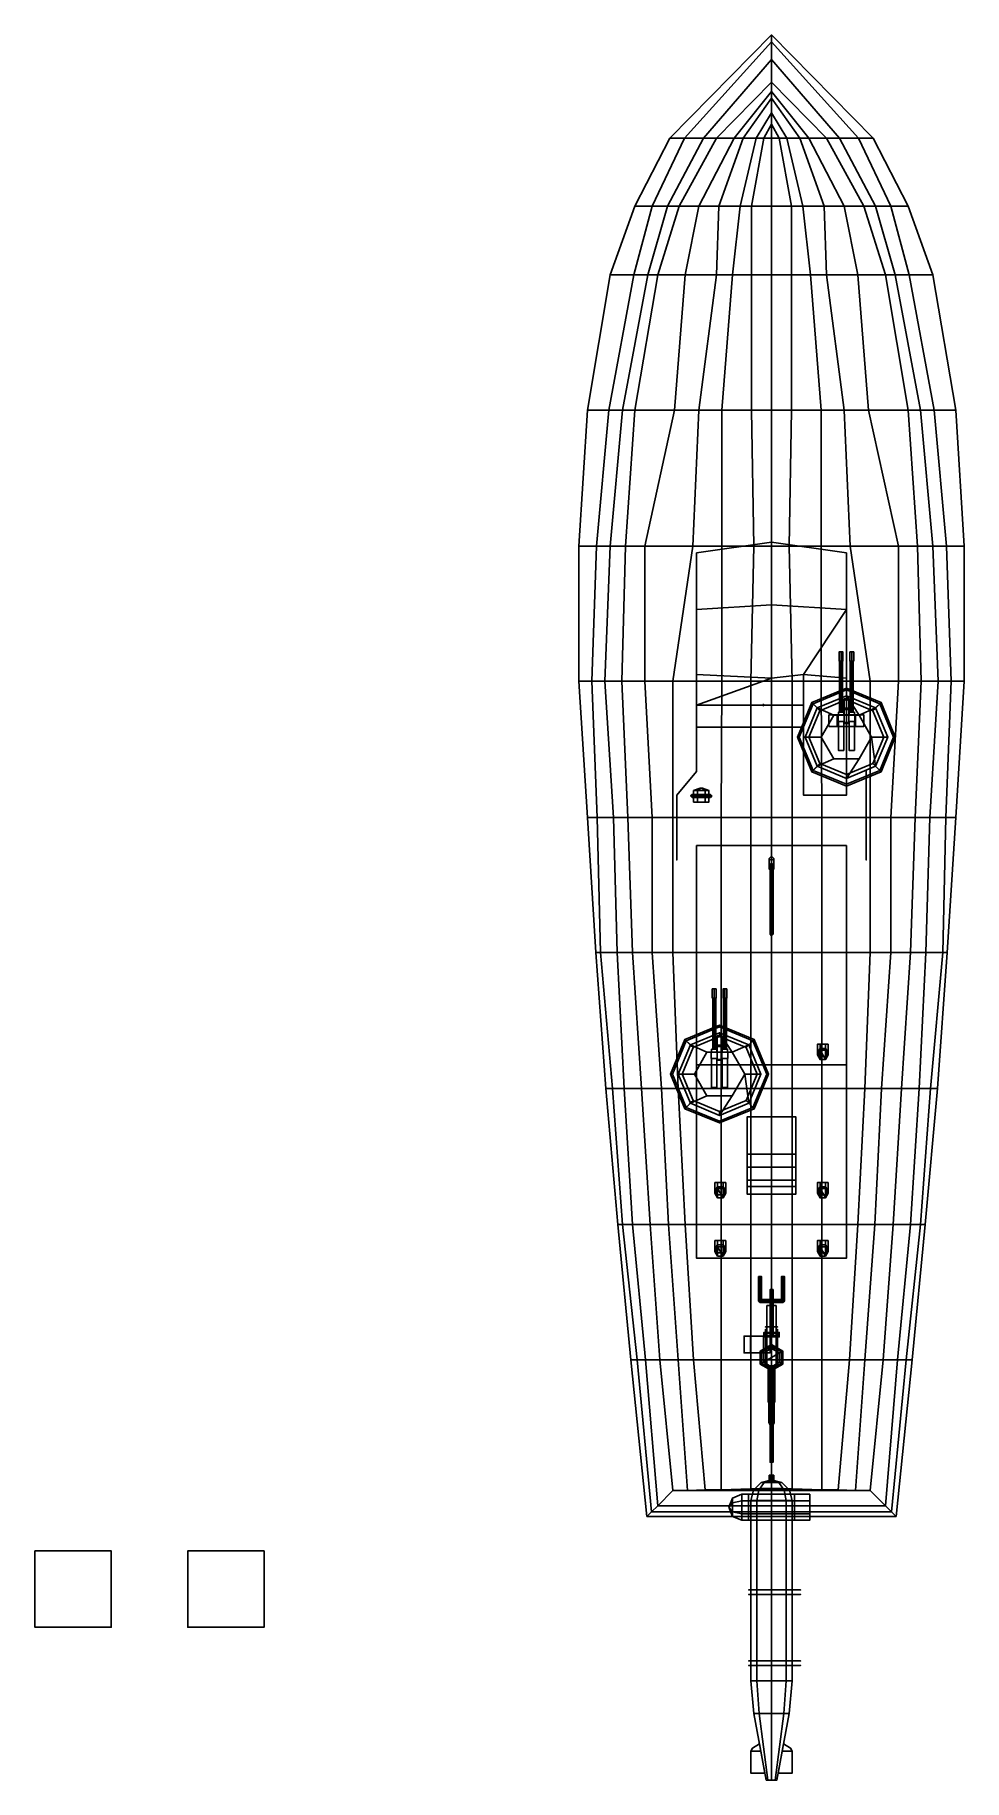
# Model space of a CAD drawing. Header units: millimetres. Extents: x -9.6 to 2.5, y -13.1 to 9.7.
import ezdxf

# ---------------------------------------------------------------- set-up
doc = ezdxf.new("R2010")
doc.units = ezdxf.units.MM
for name, color, linetype in [('barrel', 1, 'Continuous'), ('gun', 1, 'Continuous'), ('sleeve', 5, 'Continuous'), ('torpedo', 1, 'Continuous'), ('turret', 2, 'Continuous')]:
    doc.layers.add(name, color=color, linetype=linetype)

msp = doc.modelspace()

# ---------------------------------------------------------------- linework, layer by layer
for points in [[(-1.33, 8.37, 1.75), (0, 9.72, 1.73), (0, 9.63, 1.55), (-1.14, 8.37, 1.55)], [(1.33, 8.37, 1.75), (0, 9.72, 1.73), (0, 9.72, 1.73), (-1.33, 8.37, 1.75)], [(-1.14, 8.37, 1.55), (0, 9.63, 1.55), (0, 9.4, 1.16), (-0.89, 8.37, 1.16)], [(0, 9.72, 1.73), (1.33, 8.37, 1.75), (1.14, 8.37, 1.55), (0, 9.63, 1.55)], [(0, 9.63, 1.55), (1.14, 8.37, 1.55), (0.89, 8.37, 1.16), (0, 9.4, 1.16)], [(-0.89, 8.37, 1.16), (0, 9.4, 1.16), (0, 9.1, 0.72), (-0.72, 8.37, 0.72)], [(0, 9.4, 1.16), (0.89, 8.37, 1.16), (0.72, 8.37, 0.72), (0, 9.1, 0.72)], [(-0.72, 8.37, 0.72), (0, 9.1, 0.72), (0, 8.98, 0.56), (-0.49, 8.37, 0.56)], [(-0.49, 8.37, 0.56), (0, 8.98, 0.56), (0, 8.89, 0.45), (-0.37, 8.37, 0.45)], [(0, 9.1, 0.72), (0.72, 8.37, 0.72), (0.49, 8.37, 0.56), (0, 8.98, 0.56)], [(0, 8.98, 0.56), (0.49, 8.37, 0.56), (0.37, 8.37, 0.45), (0, 8.89, 0.45)], [(-0.37, 8.37, 0.45), (0, 8.89, 0.45), (0, 8.7, 0.25), (-0.2, 8.37, 0.25)], [(-0.2, 8.37, 0.25), (0, 8.7, 0.25), (0, 8.55, 0.1), (-0.1, 8.37, 0.1)], [(0, 8.89, 0.45), (0.37, 8.37, 0.45), (0.2, 8.37, 0.25), (0, 8.7, 0.25)], [(0, 8.7, 0.25), (0.2, 8.37, 0.25), (0.1, 8.37, 0.1), (0, 8.55, 0.1)], [(-0.1, 8.37, 0.1), (0, 8.55, 0.1), (0, 8.37, -0.07)], [(0, 8.55, 0.1), (0.1, 8.37, 0.1), (0, 8.37, -0.07)], [(-1.79, 7.48, 1.75), (-1.33, 8.37, 1.75), (-1.14, 8.37, 1.55), (-1.56, 7.48, 1.47)], [(1.79, 7.48, 1.75), (1.33, 8.37, 1.75), (-1.33, 8.37, 1.75), (-1.79, 7.48, 1.75)], [(-1.56, 7.48, 1.47), (-1.14, 8.37, 1.55), (-0.89, 8.37, 1.16), (-1.36, 7.48, 1.08)], [(-1.36, 7.48, 1.08), (-0.89, 8.37, 1.16), (-0.72, 8.37, 0.72), (-1.21, 7.48, 0.54)], [(-1.21, 7.48, 0.54), (-0.72, 8.37, 0.72), (-0.49, 8.37, 0.56), (-0.95, 7.48, 0.38)], [(-0.95, 7.48, 0.38), (-0.49, 8.37, 0.56), (-0.37, 8.37, 0.45), (-0.69, 7.48, 0.2)], [(-0.69, 7.48, 0.2), (-0.37, 8.37, 0.45), (-0.2, 8.37, 0.25), (-0.41, 7.48, -0.03)], [(-0.41, 7.48, -0.03), (-0.2, 8.37, 0.25), (-0.1, 8.37, 0.1), (-0.26, 7.48, -0.17)], [(-0.26, 7.48, -0.17), (-0.1, 8.37, 0.1), (0, 8.37, -0.07), (0, 7.48, -0.49)], [(0.1, 8.37, 0.1), (0.26, 7.48, -0.17), (0, 7.48, -0.49), (0, 8.37, -0.07)], [(0.2, 8.37, 0.25), (0.41, 7.48, -0.03), (0.26, 7.48, -0.17), (0.1, 8.37, 0.1)], [(0.37, 8.37, 0.45), (0.69, 7.48, 0.2), (0.41, 7.48, -0.03), (0.2, 8.37, 0.25)], [(0.49, 8.37, 0.56), (0.95, 7.48, 0.38), (0.69, 7.48, 0.2), (0.37, 8.37, 0.45)], [(0.72, 8.37, 0.72), (1.21, 7.48, 0.54), (0.95, 7.48, 0.38), (0.49, 8.37, 0.56)], [(0.89, 8.37, 1.16), (1.36, 7.48, 1.08), (1.21, 7.48, 0.54), (0.72, 8.37, 0.72)], [(1.14, 8.37, 1.55), (1.56, 7.48, 1.47), (1.36, 7.48, 1.08), (0.89, 8.37, 1.16)], [(1.33, 8.37, 1.75), (1.79, 7.48, 1.75), (1.56, 7.48, 1.47), (1.14, 8.37, 1.55)], [(-2.11, 6.58, 1.72), (-1.79, 7.48, 1.75), (-1.56, 7.48, 1.47), (-1.8, 6.58, 1.27)], [(2.11, 6.58, 1.72), (1.79, 7.48, 1.75), (-1.79, 7.48, 1.75), (-2.11, 6.58, 1.72)], [(-1.8, 6.58, 1.27), (-1.56, 7.48, 1.47), (-1.36, 7.48, 1.08), (-1.62, 6.58, 0.87)], [(-1.62, 6.58, 0.87), (-1.36, 7.48, 1.08), (-1.21, 7.48, 0.54), (-1.49, 6.58, 0.38)], [(-1.49, 6.58, 0.38), (-1.21, 7.48, 0.54), (-0.95, 7.48, 0.38), (-1.13, 6.58, 0.2)], [(-1.13, 6.58, 0.2), (-0.95, 7.48, 0.38), (-0.69, 7.48, 0.2), (-0.72, 6.58, -0.03)], [(-0.72, 6.58, -0.03), (-0.69, 7.48, 0.2), (-0.41, 7.48, -0.03), (-0.51, 6.58, -0.18)], [(-0.51, 6.58, -0.18), (-0.41, 7.48, -0.03), (-0.26, 7.48, -0.17), (-0.26, 6.58, -0.39)], [(-0.26, 6.58, -0.39), (-0.26, 7.48, -0.17), (0, 7.48, -0.49), (0, 6.58, -0.67)], [(0.26, 7.48, -0.17), (0.26, 6.58, -0.39), (0, 6.58, -0.67), (0, 7.48, -0.49)], [(0.41, 7.48, -0.03), (0.51, 6.58, -0.18), (0.26, 6.58, -0.39), (0.26, 7.48, -0.17)], [(0.69, 7.48, 0.2), (0.72, 6.58, -0.03), (0.51, 6.58, -0.18), (0.41, 7.48, -0.03)], [(0.95, 7.48, 0.38), (1.13, 6.58, 0.2), (0.72, 6.58, -0.03), (0.69, 7.48, 0.2)], [(1.21, 7.48, 0.54), (1.49, 6.58, 0.38), (1.13, 6.58, 0.2), (0.95, 7.48, 0.38)], [(1.36, 7.48, 1.08), (1.62, 6.58, 0.87), (1.49, 6.58, 0.38), (1.21, 7.48, 0.54)], [(1.56, 7.48, 1.47), (1.8, 6.58, 1.27), (1.62, 6.58, 0.87), (1.36, 7.48, 1.08)], [(1.79, 7.48, 1.75), (2.11, 6.58, 1.72), (1.8, 6.58, 1.27), (1.56, 7.48, 1.47)], [(-2.41, 4.81, 1.64), (-2.11, 6.58, 1.72), (-1.8, 6.58, 1.27), (-2.13, 4.81, 1.17)], [(2.41, 4.81, 1.64), (2.11, 6.58, 1.72), (-2.11, 6.58, 1.72), (-2.41, 4.81, 1.64)], [(-2.13, 4.81, 1.17), (-1.8, 6.58, 1.27), (-1.62, 6.58, 0.87), (-1.95, 4.81, 0.69)], [(-1.95, 4.81, 0.69), (-1.62, 6.58, 0.87), (-1.49, 6.58, 0.38), (-1.79, 4.81, 0.16)], [(-1.79, 4.81, 0.16), (-1.49, 6.58, 0.38), (-1.13, 6.58, 0.2), (-1.27, 4.81, -0.04)], [(-1.27, 4.81, -0.04), (-1.13, 6.58, 0.2), (-0.72, 6.58, -0.03), (-0.95, 4.81, -0.18)], [(-0.95, 4.81, -0.18), (-0.72, 6.58, -0.03), (-0.51, 6.58, -0.18), (-0.65, 4.81, -0.32)], [(-0.65, 4.81, -0.32), (-0.51, 6.58, -0.18), (-0.26, 6.58, -0.39), (-0.26, 4.81, -0.55)], [(-0.26, 4.81, -0.55), (-0.26, 6.58, -0.39), (0, 6.58, -0.67), (0, 4.81, -0.73)], [(0.26, 6.58, -0.39), (0.26, 4.81, -0.55), (0, 4.81, -0.73), (0, 6.58, -0.67)], [(0, 6.58, -0.67), (0, 5.87, -0.75), (0, 5.87, -0.694), (0, 6.58, -0.67)], [(0, 6.58, -0.67), (0, 5.87, -0.694), (0, 5.87, -0.75), (0, 6.58, -0.67)], [(0.51, 6.58, -0.18), (0.65, 4.81, -0.32), (0.26, 4.81, -0.55), (0.26, 6.58, -0.39)], [(0.72, 6.58, -0.03), (0.95, 4.81, -0.18), (0.65, 4.81, -0.32), (0.51, 6.58, -0.18)], [(1.13, 6.58, 0.2), (1.27, 4.81, -0.04), (0.95, 4.81, -0.18), (0.72, 6.58, -0.03)], [(1.49, 6.58, 0.38), (1.79, 4.81, 0.16), (1.27, 4.81, -0.04), (1.13, 6.58, 0.2)], [(1.62, 6.58, 0.87), (1.95, 4.81, 0.69), (1.79, 4.81, 0.16), (1.49, 6.58, 0.38)], [(1.8, 6.58, 1.27), (2.13, 4.81, 1.17), (1.95, 4.81, 0.69), (1.62, 6.58, 0.87)], [(2.11, 6.58, 1.72), (2.41, 4.81, 1.64), (2.13, 4.81, 1.17), (1.8, 6.58, 1.27)], [(0, 5.87, -0.694), (0, 4.77, -0.73), (0, 4.77, -0.78), (0, 5.87, -0.75)], [(0, 5.87, -0.75), (0, 4.77, -0.78), (0, 4.77, -0.73), (0, 5.87, -0.694)], [(-2.52, 3.03, 1.58), (-2.41, 4.81, 1.64), (-2.13, 4.81, 1.17), (-2.29, 3.03, 1.17)], [(2.52, 3.03, 1.58), (2.41, 4.81, 1.64), (-2.41, 4.81, 1.64), (-2.52, 3.03, 1.58)], [(-2.29, 3.03, 1.17), (-2.13, 4.81, 1.17), (-1.95, 4.81, 0.69), (-2.11, 3.03, 0.69)], [(-2.11, 3.03, 0.69), (-1.95, 4.81, 0.69), (-1.79, 4.81, 0.16), (-1.91, 3.03, 0.03)], [(-1.91, 3.03, 0.03), (-1.79, 4.81, 0.16), (-1.27, 4.81, -0.04), (-1.66, 3.03, -0.05)], [(-1.66, 3.03, -0.05), (-1.27, 4.81, -0.04), (-0.95, 4.81, -0.18), (-1.03, 3.03, -0.27)], [(-1.03, 3.03, -0.27), (-0.95, 4.81, -0.18), (-0.65, 4.81, -0.32), (-0.65, 3.03, -0.43)], [(-0.65, 3.03, -0.43), (-0.65, 4.81, -0.32), (-0.26, 4.81, -0.55), (-0.23, 3.03, -0.63)], [(-0.23, 3.03, -0.63), (-0.26, 4.81, -0.55), (0, 4.81, -0.73), (0, 3.03, -0.75)], [(0.26, 4.81, -0.55), (0.23, 3.03, -0.63), (0, 3.03, -0.75), (0, 4.81, -0.73)], [(0.65, 4.81, -0.32), (0.65, 3.03, -0.43), (0.23, 3.03, -0.63), (0.26, 4.81, -0.55)], [(0.95, 4.81, -0.18), (1.03, 3.03, -0.27), (0.65, 3.03, -0.43), (0.65, 4.81, -0.32)], [(1.27, 4.81, -0.04), (1.66, 3.03, -0.05), (1.03, 3.03, -0.27), (0.95, 4.81, -0.18)], [(1.79, 4.81, 0.16), (1.91, 3.03, 0.03), (1.66, 3.03, -0.05), (1.27, 4.81, -0.04)], [(1.95, 4.81, 0.69), (2.11, 3.03, 0.69), (1.91, 3.03, 0.03), (1.79, 4.81, 0.16)], [(2.13, 4.81, 1.17), (2.29, 3.03, 1.17), (2.11, 3.03, 0.69), (1.95, 4.81, 0.69)], [(2.41, 4.81, 1.64), (2.52, 3.03, 1.58), (2.29, 3.03, 1.17), (2.13, 4.81, 1.17)], [(0, 4.77, -0.78), (0, 0.92, -0.78), (0, 0.92, -0.742), (0, 4.77, -0.73)], [(0, 4.77, -0.73), (0, 0.92, -0.742), (0, 0.92, -0.78), (0, 4.77, -0.78)], [(-2.52, 1.26, 1.54), (-2.52, 3.03, 1.58), (-2.29, 3.03, 1.17), (-2.35, 1.26, 1.17)], [(2.52, 1.26, 1.54), (2.52, 3.03, 1.58), (-2.52, 3.03, 1.58), (-2.52, 1.26, 1.54)], [(-2.35, 1.26, 1.17), (-2.29, 3.03, 1.17), (-2.11, 3.03, 0.69), (-2.18, 1.26, 0.69)], [(-2.18, 1.26, 0.69), (-2.11, 3.03, 0.69), (-1.91, 3.03, 0.03), (-1.96, 1.26, -0.09)], [(-1.96, 1.26, -0.09), (-1.91, 3.03, 0.03), (-1.66, 3.03, -0.05), (-1.66, 1.26, -0.17)], [(-1.66, 1.26, -0.17), (-1.66, 3.03, -0.05), (-1.03, 3.03, -0.27), (-1.29, 1.26, -0.27)], [(-1.29, 1.26, -0.27), (-1.03, 3.03, -0.27), (-0.65, 3.03, -0.43), (-0.65, 1.26, -0.48)], [(0, 2.26, 2.36), (0, 3.08, 1.58), (-0.98, 2.94, 1.58), (-0.98, 2.2, 2.31)], [(-0.65, 1.26, -0.48), (-0.65, 3.03, -0.43), (-0.23, 3.03, -0.63), (-0.27, 1.26, -0.63)], [(-0.27, 1.26, -0.63), (-0.23, 3.03, -0.63), (0, 3.03, -0.75), (0, 1.26, -0.75)], [(0.98, 2.2, 2.31), (0.98, 2.94, 1.58), (0, 3.08, 1.58), (0, 2.26, 2.36)], [(0.23, 3.03, -0.63), (0.27, 1.26, -0.63), (0, 1.26, -0.75), (0, 3.03, -0.75)], [(0.65, 3.03, -0.43), (0.65, 1.26, -0.48), (0.27, 1.26, -0.63), (0.23, 3.03, -0.63)], [(1.03, 3.03, -0.27), (1.29, 1.26, -0.27), (0.65, 1.26, -0.48), (0.65, 3.03, -0.43)], [(1.66, 3.03, -0.05), (1.66, 1.26, -0.17), (1.29, 1.26, -0.27), (1.03, 3.03, -0.27)], [(1.91, 3.03, 0.03), (1.96, 1.26, -0.09), (1.66, 1.26, -0.17), (1.66, 3.03, -0.05)], [(2.11, 3.03, 0.69), (2.18, 1.26, 0.69), (1.96, 1.26, -0.09), (1.91, 3.03, 0.03)], [(2.29, 3.03, 1.17), (2.35, 1.26, 1.17), (2.18, 1.26, 0.69), (2.11, 3.03, 0.69)], [(2.52, 3.03, 1.58), (2.52, 1.26, 1.54), (2.35, 1.26, 1.17), (2.29, 3.03, 1.17)], [(-0.98, 2.94, 1.58), (-0.98, 0.08, 1.46), (-0.98, 0.08, 2.31), (-0.98, 2.2, 2.31)], [(0.98, -0.23, 2.31), (0.98, -0.23, 1.46), (0.98, 2.94, 1.58), (0.98, 2.2, 2.31)], [(-0.98, 2.2, 2.31), (-0.98, 1.35, 2.31), (0, 1.3, 2.36), (0, 2.26, 2.36)], [(0, 2.26, 2.36), (0, 1.3, 2.36), (0.42, 1.35, 2.33), (0.98, 2.2, 2.31)], [(0.98, 2.2, 2.31), (0.42, 1.35, 2.33), (0.98, 1.3, 2.31), (0.98, 2.2, 2.31)], [(-2.41, -0.52, 1.45), (-2.52, 1.26, 1.54), (-2.35, 1.26, 1.17), (-2.28, -0.52, 1.17)], [(2.41, -0.52, 1.45), (2.52, 1.26, 1.54), (-2.52, 1.26, 1.54), (-2.41, -0.52, 1.45)], [(-2.28, -0.52, 1.17), (-2.35, 1.26, 1.17), (-2.18, 1.26, 0.69), (-2.07, -0.52, 0.55)], [(-2.07, -0.52, 0.55), (-2.18, 1.26, 0.69), (-1.96, 1.26, -0.09), (-1.88, -0.52, -0.16)], [(-1.88, -0.52, -0.16), (-1.96, 1.26, -0.09), (-1.66, 1.26, -0.17), (-1.56, -0.52, -0.23)], [(-1.56, -0.52, -0.23), (-1.66, 1.26, -0.17), (-1.29, 1.26, -0.27), (-1.29, -0.52, -0.29)], [(-1.29, -0.52, -0.29), (-1.29, 1.26, -0.27), (-0.65, 1.26, -0.48), (-0.66, -0.52, -0.48)], [(-0.98, 1.35, 2.31), (-0.98, 0.08, 2.31), (-0.98, 0.08, 2.75), (-0.98, 0.95, 2.75)], [(-0.98, 0.95, 2.75), (-0.98, 0.08, 2.75), (-0.98, 0.08, 2.31), (-0.98, 1.35, 2.31)], [(0.42, 0.95, 2.75), (0.42, 1.35, 2.33), (0, 1.3, 2.36), (-0.98, 0.95, 2.75)], [(-0.98, 1.35, 2.31), (-0.98, 0.08, 2.31), (-0.98, 0.08, 2.75), (-0.98, 0.95, 2.75)], [(-0.98, 0.95, 2.75), (0, 1.3, 2.36), (-0.98, 1.35, 2.31), (-0.98, 0.95, 2.75)], [(-0.66, -0.52, -0.48), (-0.65, 1.26, -0.48), (-0.27, 1.26, -0.63), (-0.27, -0.52, -0.61)], [(-0.27, -0.52, -0.61), (-0.27, 1.26, -0.63), (0, 1.26, -0.75), (0, -0.52, -0.71)], [(0.27, 1.26, -0.63), (0.27, -0.52, -0.61), (0, -0.52, -0.71), (0, 1.26, -0.75)], [(0.65, 1.26, -0.48), (0.66, -0.52, -0.48), (0.27, -0.52, -0.61), (0.27, 1.26, -0.63)], [(0.42, 1.35, 2.33), (0.42, -0.23, 2.33), (0.42, -0.23, 2.75), (0.42, 0.95, 2.75)], [(0.42, 0.95, 2.75), (0.42, -0.23, 2.75), (0.42, -0.23, 2.33), (0.42, 1.35, 2.33)], [(0.42, 1.35, 2.33), (0.42, -0.23, 2.33), (0.98, -0.23, 2.31), (0.98, 1.3, 2.31)], [(0.543, 0.967, 2.907), (0.527, 0.983, 2.92), (0.98, 1.17, 2.92), (0.98, 1.148, 2.907)], [(0.527, 0.983, 2.92), (0.543, 0.967, 2.933), (0.98, 1.148, 2.933), (0.98, 1.17, 2.92)], [(0.543, 0.967, 2.933), (0.543, 0.967, 2.907), (0.98, 1.148, 2.907), (0.98, 1.148, 2.933)], [(1.29, 1.26, -0.27), (1.29, -0.52, -0.29), (0.66, -0.52, -0.48), (0.65, 1.26, -0.48)], [(0.98, 1.148, 2.907), (0.98, 1.17, 2.92), (1.433, 0.983, 2.92), (1.417, 0.967, 2.907)], [(0.98, 1.17, 2.92), (0.98, 1.148, 2.933), (1.417, 0.967, 2.933), (1.433, 0.983, 2.92)], [(0.98, 1.148, 2.933), (0.98, 1.148, 2.907), (1.417, 0.967, 2.907), (1.417, 0.967, 2.933)], [(1.66, 1.26, -0.17), (1.56, -0.52, -0.23), (1.29, -0.52, -0.29), (1.29, 1.26, -0.27)], [(1.96, 1.26, -0.09), (1.88, -0.52, -0.16), (1.56, -0.52, -0.23), (1.66, 1.26, -0.17)], [(2.18, 1.26, 0.69), (2.07, -0.52, 0.55), (1.88, -0.52, -0.16), (1.96, 1.26, -0.09)], [(2.35, 1.26, 1.17), (2.28, -0.52, 1.17), (2.07, -0.52, 0.55), (2.18, 1.26, 0.69)], [(2.52, 1.26, 1.54), (2.41, -0.52, 1.45), (2.28, -0.52, 1.17), (2.35, 1.26, 1.17)], [(0.42, 0.66, 2.75), (0.42, 0.95, 2.75), (-0.98, 0.95, 2.75), (-0.98, 0.66, 2.75)], [(-0.105, 0.959, 2.75), (-0.12, 0.95, 2.75), (-0.11, 0.95, 4.29)], [(-0.12, 0.95, 2.75), (-0.105, 0.941, 2.75), (-0.11, 0.95, 4.29)], [(-0.105, 0.941, 2.75), (-0.105, 0.959, 2.75), (-0.11, 0.95, 4.29)], [(0, 0.92, -0.742), (0, -2.75, -0.672), (0, -2.75, -0.73), (0, 0.92, -0.78)], [(0, 0.92, -0.78), (0, -2.75, -0.73), (0, -2.75, -0.672), (0, 0.92, -0.742)], [(0.363, 0.53, 2.907), (0.34, 0.53, 2.92), (0.527, 0.983, 2.92), (0.543, 0.967, 2.907)], [(0.34, 0.53, 2.92), (0.363, 0.53, 2.933), (0.543, 0.967, 2.933), (0.527, 0.983, 2.92)], [(0.363, 0.53, 2.933), (0.363, 0.53, 2.907), (0.543, 0.967, 2.907), (0.543, 0.967, 2.933)], [(0.543, 0.967, 2.907), (0.527, 0.983, 2.92), (0.598, 0.912, 2.59), (0.619, 0.891, 2.59)], [(0.619, 0.891, 2.59), (0.598, 0.912, 2.59), (0.527, 0.983, 2.92), (0.543, 0.967, 2.907)], [(0.98, 1.07, 2.45), (0.598, 0.912, 2.45), (0.598, 0.912, 2.59), (0.98, 1.07, 2.59)], [(0.98, 1.02, 2.45), (0.634, 0.876, 2.45), (0.598, 0.912, 2.45), (0.98, 1.07, 2.45)], [(0.98, 1.07, 2.59), (0.598, 0.912, 2.59), (0.815, 0.816, 2.59), (1.145, 0.816, 2.59)], [(0.98, 1.02, 1.52), (0.634, 0.876, 1.51), (0.634, 0.876, 2.45), (0.98, 1.02, 2.45)], [(1.362, 0.912, 2.45), (0.98, 1.07, 2.45), (0.98, 1.07, 2.59), (1.362, 0.912, 2.59)], [(1.326, 0.876, 2.45), (0.98, 1.02, 2.45), (0.98, 1.07, 2.45), (1.362, 0.912, 2.45)], [(1.362, 0.912, 2.59), (0.98, 1.07, 2.59), (1.145, 0.816, 2.59)], [(1.326, 0.876, 1.51), (0.98, 1.02, 1.52), (0.98, 1.02, 2.45), (1.326, 0.876, 2.45)], [(1.417, 0.967, 2.907), (1.433, 0.983, 2.92), (1.362, 0.912, 2.59), (1.341, 0.891, 2.59)], [(1.341, 0.891, 2.59), (1.362, 0.912, 2.59), (1.433, 0.983, 2.92), (1.417, 0.967, 2.907)], [(1.417, 0.967, 2.907), (1.433, 0.983, 2.92), (1.62, 0.53, 2.92), (1.597, 0.53, 2.907)], [(1.433, 0.983, 2.92), (1.417, 0.967, 2.933), (1.597, 0.53, 2.933), (1.62, 0.53, 2.92)], [(1.417, 0.967, 2.933), (1.417, 0.967, 2.907), (1.597, 0.53, 2.907), (1.597, 0.53, 2.933)], [(0.598, 0.912, 2.45), (0.44, 0.53, 2.45), (0.44, 0.53, 2.59), (0.598, 0.912, 2.59)], [(0.634, 0.876, 2.45), (0.49, 0.53, 2.45), (0.44, 0.53, 2.45), (0.598, 0.912, 2.45)], [(0.598, 0.912, 2.59), (0.44, 0.53, 2.59), (0.65, 0.53, 2.59), (0.815, 0.816, 2.59)], [(0.634, 0.876, 1.51), (0.49, 0.53, 1.49), (0.49, 0.53, 2.45), (0.634, 0.876, 2.45)], [(0.65, 0.53, 2.35), (0.815, 0.816, 2.35), (0.815, 0.816, 2.59), (0.65, 0.53, 2.59)], [(0.815, 0.816, 2.35), (1.145, 0.816, 2.35), (1.145, 0.816, 2.59), (0.815, 0.816, 2.59)], [(1.52, 0.53, 2.59), (1.362, 0.912, 2.59), (1.145, 0.816, 2.59), (1.31, 0.53, 2.59)], [(1.145, 0.816, 2.35), (1.31, 0.53, 2.35), (1.31, 0.53, 2.59), (1.145, 0.816, 2.59)], [(1.47, 0.53, 2.45), (1.326, 0.876, 2.45), (1.362, 0.912, 2.45), (1.52, 0.53, 2.45)], [(1.47, 0.53, 1.49), (1.326, 0.876, 1.51), (1.326, 0.876, 2.45), (1.47, 0.53, 2.45)], [(1.52, 0.53, 2.45), (1.362, 0.912, 2.45), (1.362, 0.912, 2.59), (1.52, 0.53, 2.59)], [(-0.98, 0.66, 2.75), (-0.98, 0.66, 1.5), (0.42, 0.66, 1.5), (0.42, 0.66, 2.75)], [(-0.98, 0.66, 2.75), (-0.98, 0.08, 2.75), (-0.98, 0.08, 1.46), (-0.98, 0.66, 1.5)], [(0.543, 0.093, 2.907), (0.527, 0.077, 2.92), (0.34, 0.53, 2.92), (0.363, 0.53, 2.907)], [(0.527, 0.077, 2.92), (0.543, 0.093, 2.933), (0.363, 0.53, 2.933), (0.34, 0.53, 2.92)], [(0.543, 0.093, 2.933), (0.543, 0.093, 2.907), (0.363, 0.53, 2.907), (0.363, 0.53, 2.933)], [(0.42, 0.66, 2.75), (0.42, 0.66, 1.5), (0.42, -0.23, 1.46), (0.42, -0.23, 2.75)], [(0.44, 0.53, 2.45), (0.598, 0.148, 2.45), (0.598, 0.148, 2.59), (0.44, 0.53, 2.59)], [(0.49, 0.53, 2.45), (0.634, 0.184, 2.45), (0.598, 0.148, 2.45), (0.44, 0.53, 2.45)], [(0.65, 0.53, 2.59), (0.44, 0.53, 2.59), (0.598, 0.148, 2.59), (0.815, 0.244, 2.59)], [(0.49, 0.53, 1.49), (0.634, 0.184, 1.48), (0.634, 0.184, 2.45), (0.49, 0.53, 2.45)], [(0.815, 0.244, 2.35), (0.65, 0.53, 2.35), (0.65, 0.53, 2.59), (0.815, 0.244, 2.59)], [(1.31, 0.53, 2.59), (1.145, 0.244, 2.59), (0.98, -0.01, 2.59), (1.362, 0.148, 2.59)], [(1.31, 0.53, 2.35), (1.145, 0.244, 2.35), (1.145, 0.244, 2.59), (1.31, 0.53, 2.59)], [(1.52, 0.53, 2.59), (1.31, 0.53, 2.59), (1.362, 0.148, 2.59)], [(1.326, 0.184, 2.45), (1.47, 0.53, 2.45), (1.52, 0.53, 2.45), (1.362, 0.148, 2.45)], [(1.326, 0.184, 1.48), (1.47, 0.53, 1.49), (1.47, 0.53, 2.45), (1.326, 0.184, 2.45)], [(1.362, 0.148, 2.45), (1.52, 0.53, 2.45), (1.52, 0.53, 2.59), (1.362, 0.148, 2.59)], [(1.597, 0.53, 2.907), (1.62, 0.53, 2.92), (1.433, 0.077, 2.92), (1.417, 0.093, 2.907)], [(1.597, 0.53, 2.933), (1.597, 0.53, 2.907), (1.417, 0.093, 2.907), (1.417, 0.093, 2.933)], [(1.62, 0.53, 2.92), (1.597, 0.53, 2.933), (1.417, 0.093, 2.933), (1.433, 0.077, 2.92)], [(0.815, 0.244, 2.59), (0.598, 0.148, 2.59), (0.98, -0.01, 2.59), (1.145, 0.244, 2.59)], [(1.145, 0.244, 2.35), (0.815, 0.244, 2.35), (0.815, 0.244, 2.59), (1.145, 0.244, 2.59)], [(-0.98, 0.08, 1.46), (-1.24, -0.23, 1.46), (-1.24, -0.23, 2.53), (-0.98, 0.08, 2.75)], [(-0.98, 0.08, 2.75), (-1.24, -0.23, 2.53), (-1.24, -0.23, 1.46), (-0.98, 0.08, 1.46)], [(0.543, 0.093, 2.907), (0.527, 0.077, 2.92), (0.598, 0.148, 2.59), (0.619, 0.169, 2.59)], [(0.619, 0.169, 2.59), (0.598, 0.148, 2.59), (0.527, 0.077, 2.92), (0.543, 0.093, 2.907)], [(0.98, -0.088, 2.907), (0.98, -0.11, 2.92), (0.527, 0.077, 2.92), (0.543, 0.093, 2.907)], [(0.98, -0.11, 2.92), (0.98, -0.088, 2.933), (0.543, 0.093, 2.933), (0.527, 0.077, 2.92)], [(0.98, -0.088, 2.933), (0.98, -0.088, 2.907), (0.543, 0.093, 2.907), (0.543, 0.093, 2.933)], [(0.634, 0.184, 2.45), (0.98, 0.04, 2.45), (0.98, -0.01, 2.45), (0.598, 0.148, 2.45)], [(0.598, 0.148, 2.45), (0.98, -0.01, 2.45), (0.98, -0.01, 2.59), (0.598, 0.148, 2.59)], [(0.634, 0.184, 1.48), (0.98, 0.04, 1.47), (0.98, 0.04, 2.45), (0.634, 0.184, 2.45)], [(0.98, 0.04, 2.45), (1.326, 0.184, 2.45), (1.362, 0.148, 2.45), (0.98, -0.01, 2.45)], [(0.98, 0.04, 1.47), (1.326, 0.184, 1.48), (1.326, 0.184, 2.45), (0.98, 0.04, 2.45)], [(0.98, -0.01, 2.45), (1.362, 0.148, 2.45), (1.362, 0.148, 2.59), (0.98, -0.01, 2.59)], [(1.417, 0.093, 2.907), (1.433, 0.077, 2.92), (0.98, -0.11, 2.92), (0.98, -0.088, 2.907)], [(1.417, 0.093, 2.933), (1.417, 0.093, 2.907), (0.98, -0.088, 2.907), (0.98, -0.088, 2.933)], [(1.433, 0.077, 2.92), (1.417, 0.093, 2.933), (0.98, -0.088, 2.933), (0.98, -0.11, 2.92)], [(1.24, 0.1, 2.57), (1.24, -0.23, 2.53), (1.24, -0.23, 1.46), (1.24, 0.1, 1.48)], [(1.24, 0.1, 1.48), (1.24, -0.23, 1.46), (1.24, -0.23, 2.53), (1.24, 0.1, 2.57)], [(1.341, 0.169, 2.59), (1.362, 0.148, 2.59), (1.433, 0.077, 2.92), (1.417, 0.093, 2.907)], [(1.417, 0.093, 2.907), (1.433, 0.077, 2.92), (1.362, 0.148, 2.59), (1.341, 0.169, 2.59)], [(-1.06, -0.24, 3.07), (-1.04, -0.22, 3.09), (-0.8, -0.22, 3.09), (-0.78, -0.24, 3.07)], [(-1.06, -0.24, 3.23), (-1.04, -0.22, 3.23), (-1.04, -0.22, 3.09), (-1.06, -0.24, 3.07)], [(-1.06, -0.24, 3.23), (-1.04, -0.26, 3.23), (-1.02, -0.24, 3.23), (-1.04, -0.22, 3.23)], [(-1.04, -0.22, 3.09), (-1.02, -0.24, 3.11), (-0.82, -0.24, 3.11), (-0.8, -0.22, 3.09)], [(-1.04, -0.22, 3.23), (-1.02, -0.24, 3.23), (-1.02, -0.24, 3.11), (-1.04, -0.22, 3.09)], [(-1.02, -0.17, 3.22), (-0.97, -0.17, 3.307), (-0.927, -0.14, 3.233), (-0.935, -0.14, 3.22)], [(-0.97, -0.17, 3.133), (-1.02, -0.17, 3.22), (-0.935, -0.14, 3.22), (-0.927, -0.14, 3.207)], [(-1.02, -0.32, 3.22), (-0.97, -0.32, 3.307), (-0.97, -0.17, 3.307), (-1.02, -0.17, 3.22)], [(-0.97, -0.32, 3.133), (-1.02, -0.32, 3.22), (-1.02, -0.17, 3.22), (-0.97, -0.17, 3.133)], [(-0.97, -0.17, 3.307), (-0.87, -0.17, 3.307), (-0.912, -0.14, 3.233), (-0.927, -0.14, 3.233)], [(-0.87, -0.17, 3.133), (-0.97, -0.17, 3.133), (-0.927, -0.14, 3.207), (-0.912, -0.14, 3.207)], [(-0.97, -0.32, 3.307), (-0.87, -0.32, 3.307), (-0.87, -0.17, 3.307), (-0.97, -0.17, 3.307)], [(-0.87, -0.32, 3.133), (-0.97, -0.32, 3.133), (-0.97, -0.17, 3.133), (-0.87, -0.17, 3.133)], [(-0.92, -0.22, 1.46), (-0.94, -0.24, 1.46), (-0.94, -0.24, 3.07), (-0.92, -0.22, 3.09)], [(-0.927, -0.14, 3.233), (-0.912, -0.14, 3.233), (-0.905, -0.14, 3.22), (-0.935, -0.14, 3.22)], [(-0.935, -0.14, 3.22), (-0.905, -0.14, 3.22), (-0.912, -0.14, 3.207), (-0.927, -0.14, 3.207)], [(-0.9, -0.24, 1.46), (-0.92, -0.22, 1.46), (-0.92, -0.22, 3.09), (-0.9, -0.24, 3.07)], [(-0.87, -0.17, 3.307), (-0.82, -0.17, 3.22), (-0.905, -0.14, 3.22), (-0.912, -0.14, 3.233)], [(-0.82, -0.17, 3.22), (-0.87, -0.17, 3.133), (-0.912, -0.14, 3.207), (-0.905, -0.14, 3.22)], [(-0.87, -0.32, 3.307), (-0.82, -0.32, 3.22), (-0.82, -0.17, 3.22), (-0.87, -0.17, 3.307)], [(-0.82, -0.32, 3.22), (-0.87, -0.32, 3.133), (-0.87, -0.17, 3.133), (-0.82, -0.17, 3.22)], [(-0.82, -0.24, 3.23), (-0.8, -0.22, 3.23), (-0.8, -0.22, 3.09), (-0.82, -0.24, 3.11)], [(-0.82, -0.24, 3.23), (-0.8, -0.26, 3.23), (-0.78, -0.24, 3.23), (-0.8, -0.22, 3.23)], [(-0.8, -0.22, 3.23), (-0.78, -0.24, 3.23), (-0.78, -0.24, 3.07), (-0.8, -0.22, 3.09)], [(-1.24, -0.23, 2.53), (-1.24, -0.66, 2.45), (-1.24, -0.66, 1.44), (-1.24, -0.23, 1.46)], [(-1.24, -0.23, 1.46), (-1.24, -0.66, 1.44), (-1.24, -0.66, 2.45), (-1.24, -0.23, 2.53)], [(-1.04, -0.26, 3.09), (-1.06, -0.24, 3.07), (-0.78, -0.24, 3.07), (-0.8, -0.26, 3.09)], [(-1.04, -0.26, 3.23), (-1.06, -0.24, 3.23), (-1.06, -0.24, 3.07), (-1.04, -0.26, 3.09)], [(-1.02, -0.24, 3.11), (-1.04, -0.26, 3.09), (-0.8, -0.26, 3.09), (-0.82, -0.24, 3.11)], [(-1.02, -0.24, 3.23), (-1.04, -0.26, 3.23), (-1.04, -0.26, 3.09), (-1.02, -0.24, 3.11)], [(-1.02, -0.32, 3.22), (-0.82, -0.32, 3.22), (-0.87, -0.32, 3.307), (-0.97, -0.32, 3.307)], [(-0.97, -0.32, 3.133), (-0.87, -0.32, 3.133), (-0.82, -0.32, 3.22), (-1.02, -0.32, 3.22)], [(-0.94, -0.24, 1.46), (-0.92, -0.26, 1.46), (-0.92, -0.26, 3.09), (-0.94, -0.24, 3.07)], [(-0.92, -0.26, 1.46), (-0.9, -0.24, 1.46), (-0.9, -0.24, 3.07), (-0.92, -0.26, 3.09)], [(-0.8, -0.26, 3.23), (-0.82, -0.24, 3.23), (-0.82, -0.24, 3.11), (-0.8, -0.26, 3.09)], [(-0.78, -0.24, 3.23), (-0.8, -0.26, 3.23), (-0.8, -0.26, 3.09), (-0.78, -0.24, 3.07)], [(0.42, -0.23, 2.33), (0.42, -0.23, 1.46), (0.98, -0.23, 1.46), (0.98, -0.23, 2.31)], [(1.24, -0.23, 2.53), (1.24, -0.66, 2.45), (1.24, -0.66, 1.44), (1.24, -0.23, 1.46)], [(1.24, -0.23, 1.46), (1.24, -0.66, 1.44), (1.24, -0.66, 2.45), (1.24, -0.23, 2.53)], [(-2.3, -2.29, 1.35), (-2.41, -0.52, 1.45), (-2.28, -0.52, 1.17), (-2.24, -2.29, 1.17)], [(2.3, -2.29, 1.35), (2.41, -0.52, 1.45), (-2.41, -0.52, 1.45), (-2.3, -2.29, 1.35)], [(-2.24, -2.29, 1.17), (-2.28, -0.52, 1.17), (-2.07, -0.52, 0.55), (-2.02, -2.29, 0.55)], [(-2.02, -2.29, 0.55), (-2.07, -0.52, 0.55), (-1.88, -0.52, -0.16), (-1.82, -2.29, -0.22)], [(-1.82, -2.29, -0.22), (-1.88, -0.52, -0.16), (-1.56, -0.52, -0.23), (-1.56, -2.29, -0.27)], [(-1.56, -2.29, -0.27), (-1.56, -0.52, -0.23), (-1.29, -0.52, -0.29), (-1.29, -2.29, -0.33)], [(-1.29, -2.29, -0.33), (-1.29, -0.52, -0.29), (-0.66, -0.52, -0.48), (-0.66, -2.29, -0.49)], [(-1.24, -0.66, 1.44), (-1.24, -0.83, 1.43), (-1.24, -0.83, 2.38), (-1.24, -0.66, 2.45)], [(-1.24, -0.66, 2.45), (-1.24, -0.83, 2.38), (-1.24, -0.83, 1.43), (-1.24, -0.66, 1.44)], [(-0.66, -2.29, -0.49), (-0.66, -0.52, -0.48), (-0.27, -0.52, -0.61), (-0.27, -2.29, -0.6)], [(-0.27, -2.29, -0.6), (-0.27, -0.52, -0.61), (0, -0.52, -0.71), (0, -2.29, -0.68)], [(0.27, -0.52, -0.61), (0.27, -2.29, -0.6), (0, -2.29, -0.68), (0, -0.52, -0.71)], [(0.66, -0.52, -0.48), (0.66, -2.29, -0.49), (0.27, -2.29, -0.6), (0.27, -0.52, -0.61)], [(1.29, -0.52, -0.29), (1.29, -2.29, -0.33), (0.66, -2.29, -0.49), (0.66, -0.52, -0.48)], [(1.24, -0.66, 1.44), (1.24, -0.83, 1.43), (1.24, -0.83, 2.38), (1.24, -0.66, 2.45)], [(1.24, -0.66, 2.45), (1.24, -0.83, 2.38), (1.24, -0.83, 1.43), (1.24, -0.66, 1.44)], [(1.56, -0.52, -0.23), (1.56, -2.29, -0.27), (1.29, -2.29, -0.33), (1.29, -0.52, -0.29)], [(1.88, -0.52, -0.16), (1.82, -2.29, -0.22), (1.56, -2.29, -0.27), (1.56, -0.52, -0.23)], [(2.07, -0.52, 0.55), (2.02, -2.29, 0.55), (1.82, -2.29, -0.22), (1.88, -0.52, -0.16)], [(2.28, -0.52, 1.17), (2.24, -2.29, 1.17), (2.02, -2.29, 0.55), (2.07, -0.52, 0.55)], [(2.41, -0.52, 1.45), (2.3, -2.29, 1.35), (2.24, -2.29, 1.17), (2.28, -0.52, 1.17)], [(-1.24, -0.83, 2.38), (-1.24, -1.08, 2.2), (-1.24, -1.08, 1.41), (-1.24, -0.83, 1.43)], [(-1.24, -0.83, 1.43), (-1.24, -1.08, 1.41), (-1.24, -1.08, 2.2), (-1.24, -0.83, 2.38)], [(-0.98, -0.89, 1.42), (-0.98, -3.76, 1.27), (-0.98, -3.76, 2.1), (-0.98, -0.89, 2.24)], [(0.98, -0.89, 2.24), (0.98, -0.89, 1.42), (-0.98, -0.89, 1.42), (-0.98, -0.89, 2.24)], [(-0.98, -0.89, 2.24), (-0.98, -3.76, 2.1), (0.98, -3.76, 2.1), (0.98, -0.89, 2.24)], [(0.98, -3.76, 2.1), (0.98, -3.76, 1.27), (0.98, -0.89, 1.42), (0.98, -0.89, 2.24)], [(1.24, -0.83, 2.38), (1.24, -1.08, 2.2), (1.24, -1.08, 1.41), (1.24, -0.83, 1.43)], [(1.24, -0.83, 1.43), (1.24, -1.08, 1.41), (1.24, -1.08, 2.2), (1.24, -0.83, 2.38)], [(0, -1.03, 1.41), (-0.03, -1.06, 1.41), (-0.03, -1.2, 4.73), (0, -1.17, 4.73)], [(-0.03, -1.06, 1.41), (0, -1.09, 1.41), (0, -1.23, 4.73), (-0.03, -1.2, 4.73)], [(-0.02, -2.05, 2.18), (0, -2.07, 2.18), (0, -1.14, 3.2), (-0.02, -1.13, 3.18)], [(0, -2.03, 2.18), (-0.02, -2.05, 2.18), (-0.02, -1.13, 3.18), (0, -1.14, 3.16)], [(0.03, -1.06, 1.41), (0, -1.03, 1.41), (0, -1.17, 4.73), (0.03, -1.2, 4.73)], [(0, -1.09, 1.41), (0.03, -1.06, 1.41), (0.03, -1.2, 4.73), (0, -1.23, 4.73)], [(0, -2.07, 2.18), (0.02, -2.05, 2.18), (0.02, -1.13, 3.18), (0, -1.14, 3.2)], [(0.02, -2.05, 2.18), (0, -2.03, 2.18), (0, -1.14, 3.16), (0.02, -1.13, 3.18)], [(0.03, -1.2, 4.73), (0, -1.17, 4.73), (-0.03, -1.2, 4.73), (0, -1.23, 4.73)], [(-2.17, -4.07, 1.26), (-2.3, -2.29, 1.35), (-2.24, -2.29, 1.17), (-2.08, -4.07, 1.01)], [(2.17, -4.07, 1.26), (2.3, -2.29, 1.35), (-2.3, -2.29, 1.35), (-2.17, -4.07, 1.26)], [(-2.08, -4.07, 1.01), (-2.24, -2.29, 1.17), (-2.02, -2.29, 0.55), (-1.93, -4.07, 0.55)], [(-1.93, -4.07, 0.55), (-2.02, -2.29, 0.55), (-1.82, -2.29, -0.22), (-1.7, -4.07, -0.31)], [(-1.7, -4.07, -0.31), (-1.82, -2.29, -0.22), (-1.56, -2.29, -0.27), (-1.44, -4.07, -0.35)], [(-1.44, -4.07, -0.35), (-1.56, -2.29, -0.27), (-1.29, -2.29, -0.33), (-1.22, -4.07, -0.38)], [(-1.22, -4.07, -0.38), (-1.29, -2.29, -0.33), (-0.66, -2.29, -0.49), (-0.66, -4.07, -0.5)], [(-0.66, -4.07, -0.5), (-0.66, -2.29, -0.49), (-0.27, -2.29, -0.6), (-0.27, -4.07, -0.59)], [(-0.27, -4.07, -0.59), (-0.27, -2.29, -0.6), (0, -2.29, -0.68), (0, -4.07, -0.65)], [(0.27, -2.29, -0.6), (0.27, -4.07, -0.59), (0, -4.07, -0.65), (0, -2.29, -0.68)], [(0.66, -2.29, -0.49), (0.66, -4.07, -0.5), (0.27, -4.07, -0.59), (0.27, -2.29, -0.6)], [(1.29, -2.29, -0.33), (1.22, -4.07, -0.38), (0.66, -4.07, -0.5), (0.66, -2.29, -0.49)], [(1.56, -2.29, -0.27), (1.44, -4.07, -0.35), (1.22, -4.07, -0.38), (1.29, -2.29, -0.33)], [(1.82, -2.29, -0.22), (1.7, -4.07, -0.31), (1.44, -4.07, -0.35), (1.56, -2.29, -0.27)], [(2.02, -2.29, 0.55), (1.93, -4.07, 0.55), (1.7, -4.07, -0.31), (1.82, -2.29, -0.22)], [(2.24, -2.29, 1.17), (2.08, -4.07, 1.01), (1.93, -4.07, 0.55), (2.02, -2.29, 0.55)], [(2.3, -2.29, 1.35), (2.17, -4.07, 1.26), (2.08, -4.07, 1.01), (2.24, -2.29, 1.17)], [(0, -2.75, -0.73), (0, -6.19, -0.68), (0, -6.19, -0.626), (0, -2.75, -0.672)], [(0, -2.75, -0.672), (0, -6.19, -0.626), (0, -6.19, -0.68), (0, -2.75, -0.73)], [(-1.133, -3.427, 2.69), (-1.117, -3.443, 2.703), (-0.68, -3.262, 2.703), (-0.68, -3.24, 2.69)], [(-1.117, -3.443, 2.677), (-1.133, -3.427, 2.69), (-0.68, -3.24, 2.69), (-0.68, -3.262, 2.677)], [(-1.117, -3.443, 2.703), (-1.117, -3.443, 2.677), (-0.68, -3.262, 2.677), (-0.68, -3.262, 2.703)], [(-0.68, -3.34, 2.22), (-1.062, -3.498, 2.22), (-1.062, -3.498, 2.36), (-0.68, -3.34, 2.36)], [(-0.68, -3.39, 2.22), (-1.026, -3.534, 2.22), (-1.062, -3.498, 2.22), (-0.68, -3.34, 2.22)], [(-0.68, -3.34, 2.36), (-1.062, -3.498, 2.36), (-0.845, -3.594, 2.36), (-0.515, -3.594, 2.36)], [(-0.68, -3.39, 1.29), (-1.026, -3.534, 1.28), (-1.026, -3.534, 2.22), (-0.68, -3.39, 2.22)], [(-0.68, -3.24, 2.69), (-0.68, -3.262, 2.703), (-0.243, -3.443, 2.703), (-0.227, -3.427, 2.69)], [(-0.68, -3.262, 2.677), (-0.68, -3.24, 2.69), (-0.227, -3.427, 2.69), (-0.243, -3.443, 2.677)], [(-0.68, -3.262, 2.703), (-0.68, -3.262, 2.677), (-0.243, -3.443, 2.677), (-0.243, -3.443, 2.703)], [(-0.298, -3.498, 2.22), (-0.68, -3.34, 2.22), (-0.68, -3.34, 2.36), (-0.298, -3.498, 2.36)], [(-0.334, -3.534, 2.22), (-0.68, -3.39, 2.22), (-0.68, -3.34, 2.22), (-0.298, -3.498, 2.22)], [(-0.298, -3.498, 2.36), (-0.68, -3.34, 2.36), (-0.515, -3.594, 2.36)], [(-0.334, -3.534, 1.28), (-0.68, -3.39, 1.29), (-0.68, -3.39, 2.22), (-0.334, -3.534, 2.22)], [(-1.32, -3.88, 2.69), (-1.298, -3.88, 2.703), (-1.117, -3.443, 2.703), (-1.133, -3.427, 2.69)], [(-1.298, -3.88, 2.677), (-1.32, -3.88, 2.69), (-1.133, -3.427, 2.69), (-1.117, -3.443, 2.677)], [(-1.298, -3.88, 2.703), (-1.298, -3.88, 2.677), (-1.117, -3.443, 2.677), (-1.117, -3.443, 2.703)], [(-1.062, -3.498, 2.22), (-1.22, -3.88, 2.22), (-1.22, -3.88, 2.36), (-1.062, -3.498, 2.36)], [(-1.026, -3.534, 2.22), (-1.17, -3.88, 2.22), (-1.22, -3.88, 2.22), (-1.062, -3.498, 2.22)], [(-1.062, -3.498, 2.36), (-1.22, -3.88, 2.36), (-1.01, -3.88, 2.36), (-0.845, -3.594, 2.36)], [(-1.026, -3.534, 1.28), (-1.17, -3.88, 1.26), (-1.17, -3.88, 2.22), (-1.026, -3.534, 2.22)], [(-1.117, -3.443, 2.677), (-1.133, -3.427, 2.69), (-1.062, -3.498, 2.36), (-1.041, -3.519, 2.36)], [(-1.041, -3.519, 2.36), (-1.062, -3.498, 2.36), (-1.133, -3.427, 2.69), (-1.117, -3.443, 2.677)], [(-1.01, -3.88, 2.12), (-0.845, -3.594, 2.12), (-0.845, -3.594, 2.36), (-1.01, -3.88, 2.36)], [(-0.845, -3.594, 2.12), (-0.515, -3.594, 2.12), (-0.515, -3.594, 2.36), (-0.845, -3.594, 2.36)], [(-0.14, -3.88, 2.36), (-0.298, -3.498, 2.36), (-0.515, -3.594, 2.36), (-0.35, -3.88, 2.36)], [(-0.515, -3.594, 2.12), (-0.35, -3.88, 2.12), (-0.35, -3.88, 2.36), (-0.515, -3.594, 2.36)], [(-0.19, -3.88, 2.22), (-0.334, -3.534, 2.22), (-0.298, -3.498, 2.22), (-0.14, -3.88, 2.22)], [(-0.19, -3.88, 1.26), (-0.334, -3.534, 1.28), (-0.334, -3.534, 2.22), (-0.19, -3.88, 2.22)], [(-0.243, -3.443, 2.677), (-0.227, -3.427, 2.69), (-0.298, -3.498, 2.36), (-0.319, -3.519, 2.36)], [(-0.319, -3.519, 2.36), (-0.298, -3.498, 2.36), (-0.227, -3.427, 2.69), (-0.243, -3.443, 2.677)], [(-0.14, -3.88, 2.22), (-0.298, -3.498, 2.22), (-0.298, -3.498, 2.36), (-0.14, -3.88, 2.36)], [(-0.227, -3.427, 2.69), (-0.243, -3.443, 2.703), (-0.063, -3.88, 2.703), (-0.04, -3.88, 2.69)], [(-0.243, -3.443, 2.677), (-0.227, -3.427, 2.69), (-0.04, -3.88, 2.69), (-0.063, -3.88, 2.677)], [(-0.243, -3.443, 2.703), (-0.243, -3.443, 2.677), (-0.063, -3.88, 2.677), (-0.063, -3.88, 2.703)], [(0.635, -3.65, 2.33), (0.6, -3.589, 2.259), (0.6, -3.49, 2.31), (0.635, -3.49, 2.44)], [(0.6, -3.589, 2.259), (0.635, -3.65, 2.33), (0.635, -3.49, 2.44), (0.6, -3.49, 2.31)], [(0.6, -3.589, 2.259), (0.635, -3.546, 2.17), (0.635, -3.49, 2.17), (0.6, -3.49, 2.31)], [(0.635, -3.546, 2.17), (0.6, -3.589, 2.259), (0.6, -3.49, 2.31), (0.635, -3.49, 2.17)], [(0.6, -3.63, 2.15), (0.635, -3.569, 2.15), (0.635, -3.546, 2.17), (0.6, -3.589, 2.259)], [(0.635, -3.569, 2.15), (0.6, -3.63, 2.15), (0.6, -3.589, 2.259), (0.635, -3.546, 2.17)], [(0.705, -3.691, 2.15), (0.635, -3.569, 2.15), (0.6, -3.63, 2.15), (0.635, -3.691, 2.15)], [(0.635, -3.569, 2.1), (0.6, -3.63, 2.1), (0.6, -3.63, 2.15), (0.635, -3.569, 2.15)], [(0.635, -3.691, 2.15), (0.6, -3.63, 2.15), (0.6, -3.589, 2.259), (0.635, -3.65, 2.33)], [(0.6, -3.63, 2.15), (0.635, -3.691, 2.15), (0.635, -3.65, 2.33), (0.6, -3.589, 2.259)], [(0.6, -3.63, 2.1), (0.635, -3.691, 2.1), (0.635, -3.691, 2.15), (0.6, -3.63, 2.15)], [(0.705, -3.65, 2.33), (0.635, -3.65, 2.33), (0.635, -3.49, 2.44), (0.705, -3.49, 2.44)], [(0.635, -3.65, 2.33), (0.705, -3.65, 2.33), (0.705, -3.49, 2.44), (0.635, -3.49, 2.44)], [(0.635, -3.546, 2.17), (0.705, -3.546, 2.17), (0.705, -3.49, 2.17), (0.635, -3.49, 2.17)], [(0.705, -3.546, 2.17), (0.635, -3.546, 2.17), (0.635, -3.49, 2.17), (0.705, -3.49, 2.17)], [(0.635, -3.569, 2.15), (0.705, -3.569, 2.15), (0.705, -3.546, 2.17), (0.635, -3.546, 2.17)], [(0.705, -3.569, 2.15), (0.635, -3.569, 2.15), (0.635, -3.546, 2.17), (0.705, -3.546, 2.17)], [(0.74, -3.63, 2.15), (0.705, -3.569, 2.15), (0.635, -3.569, 2.15), (0.705, -3.691, 2.15)], [(0.705, -3.569, 2.1), (0.635, -3.569, 2.1), (0.635, -3.569, 2.15), (0.705, -3.569, 2.15)], [(0.705, -3.691, 2.15), (0.635, -3.691, 2.15), (0.635, -3.65, 2.33), (0.705, -3.65, 2.33)], [(0.635, -3.691, 2.15), (0.705, -3.691, 2.15), (0.705, -3.65, 2.33), (0.635, -3.65, 2.33)], [(0.74, -3.589, 2.259), (0.705, -3.65, 2.33), (0.705, -3.49, 2.44), (0.74, -3.49, 2.31)], [(0.705, -3.65, 2.33), (0.74, -3.589, 2.259), (0.74, -3.49, 2.31), (0.705, -3.49, 2.44)], [(0.705, -3.546, 2.17), (0.74, -3.589, 2.259), (0.74, -3.49, 2.31), (0.705, -3.49, 2.17)], [(0.74, -3.589, 2.259), (0.705, -3.546, 2.17), (0.705, -3.49, 2.17), (0.74, -3.49, 2.31)], [(0.705, -3.569, 2.15), (0.74, -3.63, 2.15), (0.74, -3.589, 2.259), (0.705, -3.546, 2.17)], [(0.74, -3.63, 2.15), (0.705, -3.569, 2.15), (0.705, -3.546, 2.17), (0.74, -3.589, 2.259)], [(0.74, -3.63, 2.1), (0.705, -3.569, 2.1), (0.705, -3.569, 2.15), (0.74, -3.63, 2.15)], [(0.74, -3.63, 2.15), (0.705, -3.691, 2.15), (0.705, -3.65, 2.33), (0.74, -3.589, 2.259)], [(0.705, -3.691, 2.15), (0.74, -3.63, 2.15), (0.74, -3.589, 2.259), (0.705, -3.65, 2.33)], [(0.705, -3.691, 2.1), (0.74, -3.63, 2.1), (0.74, -3.63, 2.15), (0.705, -3.691, 2.15)], [(-1.133, -4.333, 2.69), (-1.117, -4.317, 2.703), (-1.298, -3.88, 2.703), (-1.32, -3.88, 2.69)], [(-1.117, -4.317, 2.677), (-1.133, -4.333, 2.69), (-1.32, -3.88, 2.69), (-1.298, -3.88, 2.677)], [(-1.117, -4.317, 2.703), (-1.117, -4.317, 2.677), (-1.298, -3.88, 2.677), (-1.298, -3.88, 2.703)], [(-1.22, -3.88, 2.22), (-1.062, -4.262, 2.22), (-1.062, -4.262, 2.36), (-1.22, -3.88, 2.36)], [(-1.17, -3.88, 2.22), (-1.026, -4.226, 2.22), (-1.062, -4.262, 2.22), (-1.22, -3.88, 2.22)], [(-1.01, -3.88, 2.36), (-1.22, -3.88, 2.36), (-1.062, -4.262, 2.36), (-0.845, -4.166, 2.36)], [(-1.17, -3.88, 1.26), (-1.026, -4.226, 1.25), (-1.026, -4.226, 2.22), (-1.17, -3.88, 2.22)], [(-0.845, -4.166, 2.12), (-1.01, -3.88, 2.12), (-1.01, -3.88, 2.36), (-0.845, -4.166, 2.36)], [(-0.98, -3.76, 1.27), (-0.98, -6.29, 1.16), (-0.98, -6.29, 1.75), (-0.98, -3.76, 1.83)], [(-0.98, -3.76, 1.83), (-0.98, -6.29, 1.75), (0.98, -6.29, 1.75), (0.98, -3.76, 1.83)], [(-0.98, -3.76, 2.1), (-0.98, -3.76, 1.83), (0.98, -3.76, 1.83), (0.98, -3.76, 2.1)], [(-0.35, -3.88, 2.36), (-0.515, -4.166, 2.36), (-0.68, -4.42, 2.36), (-0.298, -4.262, 2.36)], [(-0.35, -3.88, 2.12), (-0.515, -4.166, 2.12), (-0.515, -4.166, 2.36), (-0.35, -3.88, 2.36)], [(-0.14, -3.88, 2.36), (-0.35, -3.88, 2.36), (-0.298, -4.262, 2.36)], [(-0.334, -4.226, 1.25), (-0.19, -3.88, 1.26), (-0.19, -3.88, 2.22), (-0.334, -4.226, 2.22)], [(-0.334, -4.226, 2.22), (-0.19, -3.88, 2.22), (-0.14, -3.88, 2.22), (-0.298, -4.262, 2.22)], [(-0.298, -4.262, 2.22), (-0.14, -3.88, 2.22), (-0.14, -3.88, 2.36), (-0.298, -4.262, 2.36)], [(-0.04, -3.88, 2.69), (-0.063, -3.88, 2.703), (-0.243, -4.317, 2.703), (-0.227, -4.333, 2.69)], [(-0.063, -3.88, 2.703), (-0.063, -3.88, 2.677), (-0.243, -4.317, 2.677), (-0.243, -4.317, 2.703)], [(-0.063, -3.88, 2.677), (-0.04, -3.88, 2.69), (-0.227, -4.333, 2.69), (-0.243, -4.317, 2.677)], [(0.635, -3.691, 2.1), (0.705, -3.691, 2.1), (0.705, -3.691, 2.15), (0.635, -3.691, 2.15)], [(0.98, -6.29, 1.75), (0.98, -6.29, 1.16), (0.98, -3.76, 1.27), (0.98, -3.76, 1.83)], [(-2.01, -5.85, 1.18), (-2.17, -4.07, 1.26), (-2.08, -4.07, 1.01), (-1.95, -5.85, 0.98)], [(2.01, -5.85, 1.18), (2.17, -4.07, 1.26), (-2.17, -4.07, 1.26), (-2.01, -5.85, 1.18)], [(-1.95, -5.85, 0.98), (-2.08, -4.07, 1.01), (-1.93, -4.07, 0.55), (-1.82, -5.85, 0.55)], [(-1.82, -5.85, 0.55), (-1.93, -4.07, 0.55), (-1.7, -4.07, -0.31), (-1.59, -5.85, -0.38)], [(-1.59, -5.85, -0.38), (-1.7, -4.07, -0.31), (-1.44, -4.07, -0.35), (-1.35, -5.85, -0.4)], [(-1.35, -5.85, -0.4), (-1.44, -4.07, -0.35), (-1.22, -4.07, -0.38), (-1.13, -5.85, -0.43)], [(-1.13, -5.85, -0.43), (-1.22, -4.07, -0.38), (-0.66, -4.07, -0.5), (-0.66, -5.85, -0.51)], [(-0.66, -5.85, -0.51), (-0.66, -4.07, -0.5), (-0.27, -4.07, -0.59), (-0.27, -5.85, -0.58)], [(-0.27, -5.85, -0.58), (-0.27, -4.07, -0.59), (0, -4.07, -0.65), (0, -5.85, -0.63)], [(0.27, -4.07, -0.59), (0.27, -5.85, -0.58), (0, -5.85, -0.63), (0, -4.07, -0.65)], [(0.66, -4.07, -0.5), (0.66, -5.85, -0.51), (0.27, -5.85, -0.58), (0.27, -4.07, -0.59)], [(1.22, -4.07, -0.38), (1.13, -5.85, -0.43), (0.66, -5.85, -0.51), (0.66, -4.07, -0.5)], [(1.44, -4.07, -0.35), (1.35, -5.85, -0.4), (1.13, -5.85, -0.43), (1.22, -4.07, -0.38)], [(1.7, -4.07, -0.31), (1.59, -5.85, -0.38), (1.35, -5.85, -0.4), (1.44, -4.07, -0.35)], [(1.93, -4.07, 0.55), (1.82, -5.85, 0.55), (1.59, -5.85, -0.38), (1.7, -4.07, -0.31)], [(2.08, -4.07, 1.01), (1.95, -5.85, 0.98), (1.82, -5.85, 0.55), (1.93, -4.07, 0.55)], [(2.17, -4.07, 1.26), (2.01, -5.85, 1.18), (1.95, -5.85, 0.98), (2.08, -4.07, 1.01)], [(-1.117, -4.317, 2.677), (-1.133, -4.333, 2.69), (-1.062, -4.262, 2.36), (-1.041, -4.241, 2.36)], [(-1.041, -4.241, 2.36), (-1.062, -4.262, 2.36), (-1.133, -4.333, 2.69), (-1.117, -4.317, 2.677)], [(-0.68, -4.52, 2.69), (-0.68, -4.497, 2.703), (-1.117, -4.317, 2.703), (-1.133, -4.333, 2.69)], [(-0.68, -4.497, 2.677), (-0.68, -4.52, 2.69), (-1.133, -4.333, 2.69), (-1.117, -4.317, 2.677)], [(-0.68, -4.497, 2.703), (-0.68, -4.497, 2.677), (-1.117, -4.317, 2.677), (-1.117, -4.317, 2.703)], [(-0.845, -4.166, 2.36), (-1.062, -4.262, 2.36), (-0.68, -4.42, 2.36), (-0.515, -4.166, 2.36)], [(-1.026, -4.226, 2.22), (-0.68, -4.37, 2.22), (-0.68, -4.42, 2.22), (-1.062, -4.262, 2.22)], [(-1.062, -4.262, 2.22), (-0.68, -4.42, 2.22), (-0.68, -4.42, 2.36), (-1.062, -4.262, 2.36)], [(-1.026, -4.226, 1.25), (-0.68, -4.37, 1.24), (-0.68, -4.37, 2.22), (-1.026, -4.226, 2.22)], [(-0.515, -4.166, 2.12), (-0.845, -4.166, 2.12), (-0.845, -4.166, 2.36), (-0.515, -4.166, 2.36)], [(-0.68, -4.37, 1.24), (-0.334, -4.226, 1.25), (-0.334, -4.226, 2.22), (-0.68, -4.37, 2.22)], [(-0.68, -4.37, 2.22), (-0.334, -4.226, 2.22), (-0.298, -4.262, 2.22), (-0.68, -4.42, 2.22)], [(-0.68, -4.42, 2.22), (-0.298, -4.262, 2.22), (-0.298, -4.262, 2.36), (-0.68, -4.42, 2.36)], [(-0.227, -4.333, 2.69), (-0.243, -4.317, 2.703), (-0.68, -4.497, 2.703), (-0.68, -4.52, 2.69)], [(-0.243, -4.317, 2.703), (-0.243, -4.317, 2.677), (-0.68, -4.497, 2.677), (-0.68, -4.497, 2.703)], [(-0.243, -4.317, 2.677), (-0.227, -4.333, 2.69), (-0.68, -4.52, 2.69), (-0.68, -4.497, 2.677)], [(-0.243, -4.317, 2.677), (-0.227, -4.333, 2.69), (-0.298, -4.262, 2.36), (-0.319, -4.241, 2.36)], [(-0.319, -4.241, 2.36), (-0.298, -4.262, 2.36), (-0.227, -4.333, 2.69), (-0.243, -4.317, 2.677)], [(-0.32, -4.44, 2.27), (-0.32, -4.93, 2.27), (0.32, -4.93, 2.27), (0.32, -4.44, 2.27)], [(-0.32, -4.44, 1.8), (-0.32, -4.44, 2.27), (0.32, -4.44, 2.27), (0.32, -4.44, 1.8)], [(-0.32, -4.93, 2.27), (-0.32, -5.45, 1.77), (-0.32, -4.44, 1.8), (-0.32, -4.44, 2.27)], [(0.32, -4.93, 2.27), (0.32, -5.45, 1.77), (0.32, -4.44, 1.8), (0.32, -4.44, 2.27)], [(-0.32, -4.93, 2.27), (-0.32, -5.1, 2.24), (0.32, -5.1, 2.24), (0.32, -4.93, 2.27)], [(-0.32, -5.1, 2.24), (-0.32, -5.45, 1.88), (-0.32, -5.45, 1.77), (-0.32, -4.93, 2.27)], [(0.32, -5.1, 2.24), (0.32, -5.45, 1.88), (0.32, -5.45, 1.77), (0.32, -4.93, 2.27)], [(-0.32, -5.1, 2.24), (-0.32, -5.27, 2.15), (0.32, -5.27, 2.15), (0.32, -5.1, 2.24)], [(-0.32, -5.27, 2.15), (-0.32, -5.35, 2.06), (-0.32, -5.45, 1.88), (-0.32, -5.1, 2.24)], [(0.32, -5.27, 2.15), (0.32, -5.35, 2.06), (0.32, -5.45, 1.88), (0.32, -5.1, 2.24)], [(-0.705, -5.356, 2.09), (-0.74, -5.399, 2.179), (-0.74, -5.3, 2.23), (-0.705, -5.3, 2.09)], [(-0.74, -5.399, 2.179), (-0.705, -5.46, 2.25), (-0.705, -5.3, 2.36), (-0.74, -5.3, 2.23)], [(-0.705, -5.46, 2.25), (-0.74, -5.399, 2.179), (-0.74, -5.3, 2.23), (-0.705, -5.3, 2.36)], [(-0.74, -5.399, 2.179), (-0.705, -5.356, 2.09), (-0.705, -5.3, 2.09), (-0.74, -5.3, 2.23)], [(-0.705, -5.379, 2.07), (-0.74, -5.44, 2.07), (-0.74, -5.399, 2.179), (-0.705, -5.356, 2.09)], [(-0.74, -5.44, 2.07), (-0.705, -5.379, 2.07), (-0.705, -5.356, 2.09), (-0.74, -5.399, 2.179)], [(-0.705, -5.379, 1.77), (-0.74, -5.44, 1.77), (-0.74, -5.44, 2.07), (-0.705, -5.379, 2.07)], [(-0.635, -5.501, 2.07), (-0.705, -5.379, 2.07), (-0.74, -5.44, 2.07), (-0.705, -5.501, 2.07)], [(-0.74, -5.44, 2.07), (-0.705, -5.501, 2.07), (-0.705, -5.46, 2.25), (-0.74, -5.399, 2.179)], [(-0.705, -5.501, 2.07), (-0.74, -5.44, 2.07), (-0.74, -5.399, 2.179), (-0.705, -5.46, 2.25)], [(-0.74, -5.44, 1.77), (-0.705, -5.501, 1.77), (-0.705, -5.501, 2.07), (-0.74, -5.44, 2.07)], [(-0.635, -5.356, 2.09), (-0.705, -5.356, 2.09), (-0.705, -5.3, 2.09), (-0.635, -5.3, 2.09)], [(-0.705, -5.46, 2.25), (-0.635, -5.46, 2.25), (-0.635, -5.3, 2.36), (-0.705, -5.3, 2.36)], [(-0.635, -5.46, 2.25), (-0.705, -5.46, 2.25), (-0.705, -5.3, 2.36), (-0.635, -5.3, 2.36)], [(-0.705, -5.356, 2.09), (-0.635, -5.356, 2.09), (-0.635, -5.3, 2.09), (-0.705, -5.3, 2.09)], [(-0.635, -5.379, 2.07), (-0.705, -5.379, 2.07), (-0.705, -5.356, 2.09), (-0.635, -5.356, 2.09)], [(-0.705, -5.379, 2.07), (-0.635, -5.379, 2.07), (-0.635, -5.356, 2.09), (-0.705, -5.356, 2.09)], [(-0.635, -5.379, 1.77), (-0.705, -5.379, 1.77), (-0.705, -5.379, 2.07), (-0.635, -5.379, 2.07)], [(-0.6, -5.44, 2.07), (-0.635, -5.379, 2.07), (-0.705, -5.379, 2.07), (-0.635, -5.501, 2.07)], [(-0.705, -5.501, 2.07), (-0.635, -5.501, 2.07), (-0.635, -5.46, 2.25), (-0.705, -5.46, 2.25)], [(-0.635, -5.501, 2.07), (-0.705, -5.501, 2.07), (-0.705, -5.46, 2.25), (-0.635, -5.46, 2.25)], [(-0.6, -5.399, 2.179), (-0.635, -5.356, 2.09), (-0.635, -5.3, 2.09), (-0.6, -5.3, 2.23)], [(-0.635, -5.46, 2.25), (-0.6, -5.399, 2.179), (-0.6, -5.3, 2.23), (-0.635, -5.3, 2.36)], [(-0.6, -5.399, 2.179), (-0.635, -5.46, 2.25), (-0.635, -5.3, 2.36), (-0.6, -5.3, 2.23)], [(-0.635, -5.356, 2.09), (-0.6, -5.399, 2.179), (-0.6, -5.3, 2.23), (-0.635, -5.3, 2.09)], [(-0.6, -5.44, 2.07), (-0.635, -5.379, 2.07), (-0.635, -5.356, 2.09), (-0.6, -5.399, 2.179)], [(-0.635, -5.379, 2.07), (-0.6, -5.44, 2.07), (-0.6, -5.399, 2.179), (-0.635, -5.356, 2.09)], [(-0.6, -5.44, 1.77), (-0.635, -5.379, 1.77), (-0.635, -5.379, 2.07), (-0.6, -5.44, 2.07)], [(-0.635, -5.501, 2.07), (-0.6, -5.44, 2.07), (-0.6, -5.399, 2.179), (-0.635, -5.46, 2.25)], [(-0.6, -5.44, 2.07), (-0.635, -5.501, 2.07), (-0.635, -5.46, 2.25), (-0.6, -5.399, 2.179)], [(-0.635, -5.501, 1.77), (-0.6, -5.44, 1.77), (-0.6, -5.44, 2.07), (-0.635, -5.501, 2.07)], [(-0.32, -5.27, 2.15), (-0.32, -5.35, 2.06), (0.32, -5.35, 2.06), (0.32, -5.27, 2.15)], [(-0.32, -5.35, 2.06), (-0.32, -5.45, 1.88), (0.32, -5.45, 1.88), (0.32, -5.35, 2.06)], [(-0.32, -5.45, 1.88), (-0.32, -5.45, 1.77), (0.32, -5.45, 1.77), (0.32, -5.45, 1.88)], [(0.6, -5.399, 2.179), (0.635, -5.46, 2.25), (0.635, -5.3, 2.36), (0.6, -5.3, 2.23)], [(0.635, -5.46, 2.25), (0.6, -5.399, 2.179), (0.6, -5.3, 2.23), (0.635, -5.3, 2.36)], [(0.635, -5.356, 2.09), (0.6, -5.399, 2.179), (0.6, -5.3, 2.23), (0.635, -5.3, 2.09)], [(0.6, -5.399, 2.179), (0.635, -5.356, 2.09), (0.635, -5.3, 2.09), (0.6, -5.3, 2.23)], [(0.635, -5.379, 2.07), (0.6, -5.44, 2.07), (0.6, -5.399, 2.179), (0.635, -5.356, 2.09)], [(0.6, -5.44, 2.07), (0.635, -5.379, 2.07), (0.635, -5.356, 2.09), (0.6, -5.399, 2.179)], [(0.635, -5.379, 1.77), (0.6, -5.44, 1.77), (0.6, -5.44, 2.07), (0.635, -5.379, 2.07)], [(0.705, -5.501, 2.07), (0.635, -5.379, 2.07), (0.6, -5.44, 2.07), (0.635, -5.501, 2.07)], [(0.6, -5.44, 2.07), (0.635, -5.501, 2.07), (0.635, -5.46, 2.25), (0.6, -5.399, 2.179)], [(0.635, -5.501, 2.07), (0.6, -5.44, 2.07), (0.6, -5.399, 2.179), (0.635, -5.46, 2.25)], [(0.6, -5.44, 1.77), (0.635, -5.501, 1.77), (0.635, -5.501, 2.07), (0.6, -5.44, 2.07)], [(0.635, -5.46, 2.25), (0.705, -5.46, 2.25), (0.705, -5.3, 2.36), (0.635, -5.3, 2.36)], [(0.705, -5.46, 2.25), (0.635, -5.46, 2.25), (0.635, -5.3, 2.36), (0.705, -5.3, 2.36)], [(0.705, -5.356, 2.09), (0.635, -5.356, 2.09), (0.635, -5.3, 2.09), (0.705, -5.3, 2.09)], [(0.635, -5.356, 2.09), (0.705, -5.356, 2.09), (0.705, -5.3, 2.09), (0.635, -5.3, 2.09)], [(0.705, -5.379, 2.07), (0.635, -5.379, 2.07), (0.635, -5.356, 2.09), (0.705, -5.356, 2.09)], [(0.635, -5.379, 2.07), (0.705, -5.379, 2.07), (0.705, -5.356, 2.09), (0.635, -5.356, 2.09)], [(0.705, -5.379, 1.77), (0.635, -5.379, 1.77), (0.635, -5.379, 2.07), (0.705, -5.379, 2.07)], [(0.74, -5.44, 2.07), (0.705, -5.379, 2.07), (0.635, -5.379, 2.07), (0.705, -5.501, 2.07)], [(0.635, -5.501, 2.07), (0.705, -5.501, 2.07), (0.705, -5.46, 2.25), (0.635, -5.46, 2.25)], [(0.705, -5.501, 2.07), (0.635, -5.501, 2.07), (0.635, -5.46, 2.25), (0.705, -5.46, 2.25)], [(0.705, -5.46, 2.25), (0.74, -5.399, 2.179), (0.74, -5.3, 2.23), (0.705, -5.3, 2.36)], [(0.74, -5.399, 2.179), (0.705, -5.46, 2.25), (0.705, -5.3, 2.36), (0.74, -5.3, 2.23)], [(0.74, -5.399, 2.179), (0.705, -5.356, 2.09), (0.705, -5.3, 2.09), (0.74, -5.3, 2.23)], [(0.705, -5.356, 2.09), (0.74, -5.399, 2.179), (0.74, -5.3, 2.23), (0.705, -5.3, 2.09)], [(0.74, -5.44, 2.07), (0.705, -5.379, 2.07), (0.705, -5.356, 2.09), (0.74, -5.399, 2.179)], [(0.705, -5.379, 2.07), (0.74, -5.44, 2.07), (0.74, -5.399, 2.179), (0.705, -5.356, 2.09)], [(0.74, -5.44, 1.77), (0.705, -5.379, 1.77), (0.705, -5.379, 2.07), (0.74, -5.44, 2.07)], [(0.705, -5.501, 2.07), (0.74, -5.44, 2.07), (0.74, -5.399, 2.179), (0.705, -5.46, 2.25)], [(0.74, -5.44, 2.07), (0.705, -5.501, 2.07), (0.705, -5.46, 2.25), (0.74, -5.399, 2.179)], [(0.705, -5.501, 1.77), (0.74, -5.44, 1.77), (0.74, -5.44, 2.07), (0.705, -5.501, 2.07)], [(-0.705, -5.501, 1.77), (-0.635, -5.501, 1.77), (-0.635, -5.501, 2.07), (-0.705, -5.501, 2.07)], [(0.635, -5.501, 1.77), (0.705, -5.501, 1.77), (0.705, -5.501, 2.07), (0.635, -5.501, 2.07)], [(-1.84, -7.62, 1.13), (-2.01, -5.85, 1.18), (-1.95, -5.85, 0.98), (-1.76, -7.62, 0.87)], [(1.84, -7.62, 1.13), (2.01, -5.85, 1.18), (-2.01, -5.85, 1.18), (-1.84, -7.62, 1.13)], [(-1.76, -7.62, 0.87), (-1.95, -5.85, 0.98), (-1.82, -5.85, 0.55), (-1.65, -7.62, 0.45)], [(-1.65, -7.62, 0.45), (-1.82, -5.85, 0.55), (-1.59, -5.85, -0.38), (-1.46, -7.62, -0.43)], [(-1.46, -7.62, -0.43), (-1.59, -5.85, -0.38), (-1.35, -5.85, -0.4), (-1.22, -7.62, -0.45)], [(-1.22, -7.62, -0.45), (-1.35, -5.85, -0.4), (-1.13, -5.85, -0.43), (-1.02, -7.62, -0.47)], [(-1.02, -7.62, -0.47), (-1.13, -5.85, -0.43), (-0.66, -5.85, -0.51), (-0.66, -7.62, -0.51)], [(-0.66, -7.62, -0.51), (-0.66, -5.85, -0.51), (-0.27, -5.85, -0.58), (-0.27, -7.62, -0.58)], [(-0.27, -7.62, -0.58), (-0.27, -5.85, -0.58), (0, -5.85, -0.63), (0, -7.62, -0.61)], [(0.27, -5.85, -0.58), (0.27, -7.62, -0.58), (0, -7.62, -0.61), (0, -5.85, -0.63)], [(0.66, -5.85, -0.51), (0.66, -7.62, -0.51), (0.27, -7.62, -0.58), (0.27, -5.85, -0.58)], [(1.13, -5.85, -0.43), (1.02, -7.62, -0.47), (0.66, -7.62, -0.51), (0.66, -5.85, -0.51)], [(1.35, -5.85, -0.4), (1.22, -7.62, -0.45), (1.02, -7.62, -0.47), (1.13, -5.85, -0.43)], [(1.59, -5.85, -0.38), (1.46, -7.62, -0.43), (1.22, -7.62, -0.45), (1.35, -5.85, -0.4)], [(1.82, -5.85, 0.55), (1.65, -7.62, 0.45), (1.46, -7.62, -0.43), (1.59, -5.85, -0.38)], [(1.95, -5.85, 0.98), (1.76, -7.62, 0.87), (1.65, -7.62, 0.45), (1.82, -5.85, 0.55)], [(2.01, -5.85, 1.18), (1.84, -7.62, 1.13), (1.76, -7.62, 0.87), (1.95, -5.85, 0.98)], [(-0.705, -6.22, 2.23), (-0.74, -6.159, 2.159), (-0.74, -6.06, 2.21), (-0.705, -6.06, 2.34)], [(-0.74, -6.159, 2.159), (-0.705, -6.22, 2.23), (-0.705, -6.06, 2.34), (-0.74, -6.06, 2.21)], [(-0.74, -6.159, 2.159), (-0.705, -6.116, 2.07), (-0.705, -6.06, 2.07), (-0.74, -6.06, 2.21)], [(-0.705, -6.116, 2.07), (-0.74, -6.159, 2.159), (-0.74, -6.06, 2.21), (-0.705, -6.06, 2.07)], [(-0.74, -6.2, 2.05), (-0.705, -6.139, 2.05), (-0.705, -6.116, 2.07), (-0.74, -6.159, 2.159)], [(-0.705, -6.139, 2.05), (-0.74, -6.2, 2.05), (-0.74, -6.159, 2.159), (-0.705, -6.116, 2.07)], [(-0.635, -6.261, 2.05), (-0.705, -6.139, 2.05), (-0.74, -6.2, 2.05), (-0.705, -6.261, 2.05)], [(-0.705, -6.139, 1.75), (-0.74, -6.2, 1.75), (-0.74, -6.2, 2.05), (-0.705, -6.139, 2.05)], [(-0.705, -6.261, 2.05), (-0.74, -6.2, 2.05), (-0.74, -6.159, 2.159), (-0.705, -6.22, 2.23)], [(-0.74, -6.2, 2.05), (-0.705, -6.261, 2.05), (-0.705, -6.22, 2.23), (-0.74, -6.159, 2.159)], [(-0.635, -6.22, 2.23), (-0.705, -6.22, 2.23), (-0.705, -6.06, 2.34), (-0.635, -6.06, 2.34)], [(-0.705, -6.22, 2.23), (-0.635, -6.22, 2.23), (-0.635, -6.06, 2.34), (-0.705, -6.06, 2.34)], [(-0.705, -6.116, 2.07), (-0.635, -6.116, 2.07), (-0.635, -6.06, 2.07), (-0.705, -6.06, 2.07)], [(-0.635, -6.116, 2.07), (-0.705, -6.116, 2.07), (-0.705, -6.06, 2.07), (-0.635, -6.06, 2.07)], [(-0.705, -6.139, 2.05), (-0.635, -6.139, 2.05), (-0.635, -6.116, 2.07), (-0.705, -6.116, 2.07)], [(-0.635, -6.139, 2.05), (-0.705, -6.139, 2.05), (-0.705, -6.116, 2.07), (-0.635, -6.116, 2.07)], [(-0.6, -6.2, 2.05), (-0.635, -6.139, 2.05), (-0.705, -6.139, 2.05), (-0.635, -6.261, 2.05)], [(-0.635, -6.139, 1.75), (-0.705, -6.139, 1.75), (-0.705, -6.139, 2.05), (-0.635, -6.139, 2.05)], [(-0.6, -6.159, 2.159), (-0.635, -6.22, 2.23), (-0.635, -6.06, 2.34), (-0.6, -6.06, 2.21)], [(-0.635, -6.22, 2.23), (-0.6, -6.159, 2.159), (-0.6, -6.06, 2.21), (-0.635, -6.06, 2.34)], [(-0.635, -6.116, 2.07), (-0.6, -6.159, 2.159), (-0.6, -6.06, 2.21), (-0.635, -6.06, 2.07)], [(-0.6, -6.159, 2.159), (-0.635, -6.116, 2.07), (-0.635, -6.06, 2.07), (-0.6, -6.06, 2.21)], [(-0.635, -6.139, 2.05), (-0.6, -6.2, 2.05), (-0.6, -6.159, 2.159), (-0.635, -6.116, 2.07)], [(-0.6, -6.2, 2.05), (-0.635, -6.139, 2.05), (-0.635, -6.116, 2.07), (-0.6, -6.159, 2.159)], [(-0.6, -6.2, 1.75), (-0.635, -6.139, 1.75), (-0.635, -6.139, 2.05), (-0.6, -6.2, 2.05)], [(-0.6, -6.2, 2.05), (-0.635, -6.261, 2.05), (-0.635, -6.22, 2.23), (-0.6, -6.159, 2.159)], [(-0.635, -6.261, 2.05), (-0.6, -6.2, 2.05), (-0.6, -6.159, 2.159), (-0.635, -6.22, 2.23)], [(0.6, -6.159, 2.159), (0.635, -6.22, 2.23), (0.635, -6.06, 2.34), (0.6, -6.06, 2.21)], [(0.635, -6.22, 2.23), (0.6, -6.159, 2.159), (0.6, -6.06, 2.21), (0.635, -6.06, 2.34)], [(0.635, -6.116, 2.07), (0.6, -6.159, 2.159), (0.6, -6.06, 2.21), (0.635, -6.06, 2.07)], [(0.6, -6.159, 2.159), (0.635, -6.116, 2.07), (0.635, -6.06, 2.07), (0.6, -6.06, 2.21)], [(0.635, -6.139, 2.05), (0.6, -6.2, 2.05), (0.6, -6.159, 2.159), (0.635, -6.116, 2.07)], [(0.6, -6.2, 2.05), (0.635, -6.139, 2.05), (0.635, -6.116, 2.07), (0.6, -6.159, 2.159)], [(0.635, -6.139, 1.75), (0.6, -6.2, 1.75), (0.6, -6.2, 2.05), (0.635, -6.139, 2.05)], [(0.705, -6.261, 2.05), (0.635, -6.139, 2.05), (0.6, -6.2, 2.05), (0.635, -6.261, 2.05)], [(0.6, -6.2, 2.05), (0.635, -6.261, 2.05), (0.635, -6.22, 2.23), (0.6, -6.159, 2.159)], [(0.635, -6.261, 2.05), (0.6, -6.2, 2.05), (0.6, -6.159, 2.159), (0.635, -6.22, 2.23)], [(0.635, -6.22, 2.23), (0.705, -6.22, 2.23), (0.705, -6.06, 2.34), (0.635, -6.06, 2.34)], [(0.705, -6.22, 2.23), (0.635, -6.22, 2.23), (0.635, -6.06, 2.34), (0.705, -6.06, 2.34)], [(0.705, -6.116, 2.07), (0.635, -6.116, 2.07), (0.635, -6.06, 2.07), (0.705, -6.06, 2.07)], [(0.635, -6.116, 2.07), (0.705, -6.116, 2.07), (0.705, -6.06, 2.07), (0.635, -6.06, 2.07)], [(0.705, -6.139, 2.05), (0.635, -6.139, 2.05), (0.635, -6.116, 2.07), (0.705, -6.116, 2.07)], [(0.635, -6.139, 2.05), (0.705, -6.139, 2.05), (0.705, -6.116, 2.07), (0.635, -6.116, 2.07)], [(0.705, -6.139, 1.75), (0.635, -6.139, 1.75), (0.635, -6.139, 2.05), (0.705, -6.139, 2.05)], [(0.74, -6.2, 2.05), (0.705, -6.139, 2.05), (0.635, -6.139, 2.05), (0.705, -6.261, 2.05)], [(0.705, -6.22, 2.23), (0.74, -6.159, 2.159), (0.74, -6.06, 2.21), (0.705, -6.06, 2.34)], [(0.74, -6.159, 2.159), (0.705, -6.22, 2.23), (0.705, -6.06, 2.34), (0.74, -6.06, 2.21)], [(0.74, -6.159, 2.159), (0.705, -6.116, 2.07), (0.705, -6.06, 2.07), (0.74, -6.06, 2.21)], [(0.705, -6.116, 2.07), (0.74, -6.159, 2.159), (0.74, -6.06, 2.21), (0.705, -6.06, 2.07)], [(0.74, -6.2, 2.05), (0.705, -6.139, 2.05), (0.705, -6.116, 2.07), (0.74, -6.159, 2.159)], [(0.705, -6.139, 2.05), (0.74, -6.2, 2.05), (0.74, -6.159, 2.159), (0.705, -6.116, 2.07)], [(0.74, -6.2, 1.75), (0.705, -6.139, 1.75), (0.705, -6.139, 2.05), (0.74, -6.2, 2.05)], [(0.705, -6.261, 2.05), (0.74, -6.2, 2.05), (0.74, -6.159, 2.159), (0.705, -6.22, 2.23)], [(0.74, -6.2, 2.05), (0.705, -6.261, 2.05), (0.705, -6.22, 2.23), (0.74, -6.159, 2.159)], [(-0.98, -6.29, 1.75), (-0.98, -6.29, 1.16), (0.98, -6.29, 1.16), (0.98, -6.29, 1.75)], [(-0.74, -6.2, 1.75), (-0.705, -6.261, 1.75), (-0.705, -6.261, 2.05), (-0.74, -6.2, 2.05)], [(-0.635, -6.261, 2.05), (-0.705, -6.261, 2.05), (-0.705, -6.22, 2.23), (-0.635, -6.22, 2.23)], [(-0.705, -6.261, 2.05), (-0.635, -6.261, 2.05), (-0.635, -6.22, 2.23), (-0.705, -6.22, 2.23)], [(-0.705, -6.261, 1.75), (-0.635, -6.261, 1.75), (-0.635, -6.261, 2.05), (-0.705, -6.261, 2.05)], [(-0.635, -6.261, 1.75), (-0.6, -6.2, 1.75), (-0.6, -6.2, 2.05), (-0.635, -6.261, 2.05)], [(0, -6.19, -0.626), (0, -7.12, -0.616), (0, -7.12, -0.68), (0, -6.19, -0.68)], [(0, -6.19, -0.68), (0, -7.12, -0.68), (0, -7.12, -0.616), (0, -6.19, -0.626)], [(0.6, -6.2, 1.75), (0.635, -6.261, 1.75), (0.635, -6.261, 2.05), (0.6, -6.2, 2.05)], [(0.635, -6.261, 2.05), (0.705, -6.261, 2.05), (0.705, -6.22, 2.23), (0.635, -6.22, 2.23)], [(0.705, -6.261, 2.05), (0.635, -6.261, 2.05), (0.635, -6.22, 2.23), (0.705, -6.22, 2.23)], [(0.635, -6.261, 1.75), (0.705, -6.261, 1.75), (0.705, -6.261, 2.05), (0.635, -6.261, 2.05)], [(0.705, -6.261, 1.75), (0.74, -6.2, 1.75), (0.74, -6.2, 2.05), (0.705, -6.261, 2.05)], [(0, -7.12, -0.616), (0, -9.3, -0.59), (0, -9.3, -0.64), (0, -7.12, -0.68)], [(0, -7.12, -0.68), (0, -9.3, -0.64), (0, -9.3, -0.59), (0, -7.12, -0.616)], [(0, -7.42, 1.13), (-0.147, -7.505, 1.13), (-0.147, -7.505, 1.83), (0, -7.42, 1.83)], [(-0.13, -7.515, 1.88), (0, -7.44, 1.88), (0, -7.42, 1.83), (-0.147, -7.505, 1.83)], [(-0.147, -7.505, 1.13), (-0.147, -7.675, 1.13), (-0.147, -7.675, 1.83), (-0.147, -7.505, 1.83)], [(-0.13, -7.665, 1.88), (-0.13, -7.515, 1.88), (-0.147, -7.505, 1.83), (-0.147, -7.675, 1.83)], [(-0.104, -7.53, 2.04), (0, -7.47, 2.04), (0, -7.44, 1.97), (-0.13, -7.515, 1.97)], [(0, -7.44, 1.88), (-0.13, -7.515, 1.88), (-0.13, -7.515, 1.97), (0, -7.44, 1.97)], [(-0.104, -7.65, 2.04), (-0.104, -7.53, 2.04), (-0.13, -7.515, 1.97), (-0.13, -7.665, 1.97)], [(-0.13, -7.515, 1.88), (-0.13, -7.665, 1.88), (-0.13, -7.665, 1.97), (-0.13, -7.515, 1.97)], [(0.147, -7.505, 1.13), (0, -7.42, 1.13), (0, -7.42, 1.83), (0.147, -7.505, 1.83)], [(0, -7.44, 1.88), (0.13, -7.515, 1.88), (0.147, -7.505, 1.83), (0, -7.42, 1.83)], [(0, -7.47, 2.04), (0.104, -7.53, 2.04), (0.13, -7.515, 1.97), (0, -7.44, 1.97)], [(0.13, -7.515, 1.88), (0, -7.44, 1.88), (0, -7.44, 1.97), (0.13, -7.515, 1.97)], [(0.104, -7.53, 2.04), (0.104, -7.65, 2.04), (0.13, -7.665, 1.97), (0.13, -7.515, 1.97)], [(0.13, -7.515, 1.88), (0.13, -7.665, 1.88), (0.147, -7.675, 1.83), (0.147, -7.505, 1.83)], [(0.13, -7.665, 1.88), (0.13, -7.515, 1.88), (0.13, -7.515, 1.97), (0.13, -7.665, 1.97)], [(0.147, -7.675, 1.12), (0.147, -7.505, 1.13), (0.147, -7.505, 1.83), (0.147, -7.675, 1.83)], [(-1.63, -9.67, 1.1), (-1.84, -7.62, 1.13), (-1.76, -7.62, 0.87), (-1.57, -9.61, 0.81)], [(1.63, -9.67, 1.1), (1.84, -7.62, 1.13), (-1.84, -7.62, 1.13), (-1.63, -9.67, 1.1)], [(-1.57, -9.61, 0.81), (-1.76, -7.62, 0.87), (-1.65, -7.62, 0.45), (-1.49, -9.53, 0.45)], [(-1.49, -9.53, 0.45), (-1.65, -7.62, 0.45), (-1.46, -7.62, -0.43), (-1.29, -9.33, -0.47)], [(-1.29, -9.33, -0.47), (-1.46, -7.62, -0.43), (-1.22, -7.62, -0.45), (-1.1, -9.33, -0.49)], [(-1.1, -9.33, -0.49), (-1.22, -7.62, -0.45), (-1.02, -7.62, -0.47), (-0.87, -9.32, -0.51)], [(-0.87, -9.32, -0.51), (-1.02, -7.62, -0.47), (-0.66, -7.62, -0.51), (-0.66, -9.32, -0.52)], [(-0.66, -9.32, -0.52), (-0.66, -7.62, -0.51), (-0.27, -7.62, -0.58), (-0.27, -9.31, -0.57)], [(-0.27, -9.31, -0.57), (-0.27, -7.62, -0.58), (0, -7.62, -0.61), (0, -9.3, -0.59)], [(0, -7.74, 1.88), (-0.13, -7.665, 1.88), (-0.147, -7.675, 1.83), (0, -7.76, 1.83)], [(-0.147, -7.675, 1.13), (0, -7.76, 1.12), (0, -7.76, 1.83), (-0.147, -7.675, 1.83)], [(0, -7.71, 2.04), (-0.104, -7.65, 2.04), (-0.13, -7.665, 1.97), (0, -7.74, 1.97)], [(-0.13, -7.665, 1.88), (0, -7.74, 1.88), (0, -7.74, 1.97), (-0.13, -7.665, 1.97)], [(0.27, -7.62, -0.58), (0.27, -9.31, -0.57), (0, -9.3, -0.59), (0, -7.62, -0.61)], [(0.104, -7.65, 2.04), (0, -7.71, 2.04), (0, -7.74, 1.97), (0.13, -7.665, 1.97)], [(0, -7.74, 1.88), (0.13, -7.665, 1.88), (0.13, -7.665, 1.97), (0, -7.74, 1.97)], [(0.13, -7.665, 1.88), (0, -7.74, 1.88), (0, -7.76, 1.83), (0.147, -7.675, 1.83)], [(0, -7.76, 1.12), (0.147, -7.675, 1.12), (0.147, -7.675, 1.83), (0, -7.76, 1.83)], [(0.66, -7.62, -0.51), (0.66, -9.32, -0.52), (0.27, -9.31, -0.57), (0.27, -7.62, -0.58)], [(1.02, -7.62, -0.47), (0.87, -9.32, -0.51), (0.66, -9.32, -0.52), (0.66, -7.62, -0.51)], [(1.22, -7.62, -0.45), (1.1, -9.33, -0.49), (0.87, -9.32, -0.51), (1.02, -7.62, -0.47)], [(1.46, -7.62, -0.43), (1.29, -9.33, -0.47), (1.1, -9.33, -0.49), (1.22, -7.62, -0.45)], [(1.65, -7.62, 0.45), (1.49, -9.53, 0.45), (1.29, -9.33, -0.47), (1.46, -7.62, -0.43)], [(1.76, -7.62, 0.87), (1.57, -9.61, 0.81), (1.49, -9.53, 0.45), (1.65, -7.62, 0.45)], [(1.84, -7.62, 1.13), (1.63, -9.67, 1.1), (1.57, -9.61, 0.81), (1.76, -7.62, 0.87)], [(1.29, -9.33, -0.47), (1.49, -9.53, 0.45), (-1.49, -9.53, 0.45), (-1.29, -9.33, -0.47)], [(1.1, -9.33, -0.49), (1.29, -9.33, -0.47), (-1.29, -9.33, -0.47), (-1.1, -9.33, -0.49)], [(0.87, -9.32, -0.51), (1.1, -9.33, -0.49), (-1.1, -9.33, -0.49), (-0.87, -9.32, -0.51)], [(0.66, -9.32, -0.52), (0.87, -9.32, -0.51), (-0.87, -9.32, -0.51), (-0.66, -9.32, -0.52)], [(0.27, -9.31, -0.57), (0.66, -9.32, -0.52), (-0.66, -9.32, -0.52), (-0.27, -9.31, -0.57)], [(0, -9.3, -0.59), (0.27, -9.31, -0.57), (-0.27, -9.31, -0.57), (0, -9.3, -0.59)], [(1.49, -9.53, 0.45), (1.57, -9.61, 0.81), (-1.57, -9.61, 0.81), (-1.49, -9.53, 0.45)], [(-0.56, -9.55, 1.38), (-0.51, -9.43, 1.38), (-0.51, -9.49, 1.276), (-0.56, -9.55, 1.38)], [(-0.56, -9.55, 1.38), (-0.51, -9.49, 1.484), (-0.51, -9.43, 1.38), (-0.56, -9.55, 1.38)], [(-0.56, -9.55, 1.38), (-0.51, -9.49, 1.276), (-0.51, -9.61, 1.276), (-0.56, -9.55, 1.38)], [(-0.56, -9.55, 1.38), (-0.51, -9.61, 1.484), (-0.51, -9.49, 1.484), (-0.56, -9.55, 1.38)], [(-0.56, -9.55, 1.38), (-0.51, -9.61, 1.276), (-0.51, -9.67, 1.38), (-0.56, -9.55, 1.38)], [(-0.56, -9.55, 1.38), (-0.51, -9.67, 1.38), (-0.51, -9.61, 1.484), (-0.56, -9.55, 1.38)], [(-0.51, -9.43, 1.38), (-0.39, -9.38, 1.38), (-0.39, -9.465, 1.233), (-0.51, -9.49, 1.276)], [(-0.51, -9.49, 1.484), (-0.39, -9.465, 1.527), (-0.39, -9.38, 1.38), (-0.51, -9.43, 1.38)], [(-0.51, -9.49, 1.276), (-0.39, -9.465, 1.233), (-0.39, -9.635, 1.233), (-0.51, -9.61, 1.276)], [(-0.51, -9.61, 1.484), (-0.39, -9.635, 1.527), (-0.39, -9.465, 1.527), (-0.51, -9.49, 1.484)], [(-0.39, -9.38, 1.38), (-0.39, -9.465, 1.527), (0.5, -9.465, 1.527), (0.5, -9.38, 1.38)], [(-0.39, -9.465, 1.233), (-0.39, -9.38, 1.38), (0.5, -9.38, 1.38), (0.5, -9.465, 1.233)], [(-0.39, -9.465, 1.527), (-0.39, -9.635, 1.527), (0.5, -9.635, 1.527), (0.5, -9.465, 1.527)], [(-0.39, -9.635, 1.233), (-0.39, -9.465, 1.233), (0.5, -9.465, 1.233), (0.5, -9.635, 1.233)], [(-0.3, -9.39, 1.1), (-0.3, -9.71, 1.1), (-0.3, -9.72, 1.38), (-0.3, -9.38, 1.38)], [(-0.3, -9.38, 1.38), (-0.3, -9.72, 1.38), (-0.3, -9.71, 1.1), (-0.3, -9.39, 1.1)], [(-0.3, -9.46, 1.54), (-0.3, -9.64, 1.54), (-0.3, -9.72, 1.38), (-0.3, -9.38, 1.38)], [(-0.3, -9.38, 1.38), (-0.3, -9.72, 1.38), (-0.3, -9.64, 1.54), (-0.3, -9.46, 1.54)], [(0.3, -9.38, 1.38), (0.3, -9.72, 1.38), (0.3, -9.71, 1.1), (0.3, -9.39, 1.1)], [(0.3, -9.39, 1.1), (0.3, -9.71, 1.1), (0.3, -9.72, 1.38), (0.3, -9.38, 1.38)], [(0.3, -9.46, 1.54), (0.3, -9.64, 1.54), (0.3, -9.72, 1.38), (0.3, -9.38, 1.38)], [(0.3, -9.38, 1.38), (0.3, -9.72, 1.38), (0.3, -9.64, 1.54), (0.3, -9.46, 1.54)], [(0.5, -9.465, 1.527), (0.5, -9.635, 1.527), (0.5, -9.72, 1.38), (0.5, -9.38, 1.38)], [(0.5, -9.38, 1.38), (0.5, -9.72, 1.38), (0.5, -9.635, 1.233), (0.5, -9.465, 1.233)], [(1.57, -9.61, 0.81), (1.63, -9.67, 1.1), (-1.63, -9.67, 1.1), (-1.57, -9.61, 0.81)], [(-0.51, -9.61, 1.276), (-0.39, -9.635, 1.233), (-0.39, -9.72, 1.38), (-0.51, -9.67, 1.38)], [(-0.51, -9.67, 1.38), (-0.39, -9.72, 1.38), (-0.39, -9.635, 1.527), (-0.51, -9.61, 1.484)], [(-0.39, -9.635, 1.527), (-0.39, -9.72, 1.38), (0.5, -9.72, 1.38), (0.5, -9.635, 1.527)], [(-0.39, -9.72, 1.38), (-0.39, -9.635, 1.233), (0.5, -9.635, 1.233), (0.5, -9.72, 1.38)], [(-8.64, -10.12, 1), (-8.64, -10.12), (-9.64, -10.12), (-9.64, -10.12, 1)], [(-8.64, -10.12), (-8.64, -11.12), (-9.64, -11.12), (-9.64, -10.12)], [(-9.64, -10.12), (-9.64, -11.12), (-9.64, -11.12, 1), (-9.64, -10.12, 1)], [(-9.64, -10.12, 1), (-9.64, -11.12, 1), (-8.64, -11.12, 1), (-8.64, -10.12, 1)], [(-8.64, -11.12, 1), (-8.64, -11.12), (-8.64, -10.12), (-8.64, -10.12, 1)], [(-6.64, -10.12), (-6.64, -11.12), (-7.64, -11.12), (-7.64, -10.12)], [(-7.64, -10.12), (-7.64, -11.12), (-6.64, -11.12), (-6.64, -10.12)], [(-9.64, -11.12, 1), (-9.64, -11.12), (-8.64, -11.12), (-8.64, -11.12, 1)]]:
    msp.add_3dface(points)
at = {"layer": 'barrel'}
for points in [[(-0.02, -8.96, 2.27), (0, -8.96, 2.29), (0, -8.47, 2.29), (-0.02, -8.47, 2.27)], [(0, -8.96, 2.25), (-0.02, -8.96, 2.27), (-0.02, -8.47, 2.27), (0, -8.47, 2.25)], [(0, -8.96, 2.29), (0.02, -8.96, 2.27), (0.02, -8.47, 2.27), (0, -8.47, 2.29)], [(0.02, -8.96, 2.27), (0, -8.96, 2.25), (0, -8.47, 2.25), (0.02, -8.47, 2.27)], [(-0.02, -8.96, 2.27), (0, -8.96, 2.25), (0.02, -8.96, 2.27), (0, -8.96, 2.29)]]:
    msp.add_3dface(points, dxfattribs=at)
at = {"layer": 'gun'}
for points in [[(0.91, 1.645, 3.015), (0.935, 1.645, 2.99), (0.91, 1.645, 2.965), (0.885, 1.645, 2.99)], [(0.91, 1.525, 2.965), (0.885, 1.525, 2.99), (0.885, 1.645, 2.99), (0.91, 1.645, 2.965)], [(0.885, 1.525, 2.99), (0.91, 1.525, 3.015), (0.91, 1.645, 3.015), (0.885, 1.645, 2.99)], [(0.935, 1.525, 2.99), (0.91, 1.525, 2.965), (0.91, 1.645, 2.965), (0.935, 1.645, 2.99)], [(0.91, 1.525, 3.015), (0.935, 1.525, 2.99), (0.935, 1.645, 2.99), (0.91, 1.645, 3.015)], [(1.025, 1.525, 2.99), (1.05, 1.525, 3.015), (1.05, 1.645, 3.015), (1.025, 1.645, 2.99)], [(1.05, 1.525, 2.965), (1.025, 1.525, 2.99), (1.025, 1.645, 2.99), (1.05, 1.645, 2.965)], [(1.05, 1.645, 3.015), (1.075, 1.645, 2.99), (1.05, 1.645, 2.965), (1.025, 1.645, 2.99)], [(1.05, 1.525, 3.015), (1.075, 1.525, 2.99), (1.075, 1.645, 2.99), (1.05, 1.645, 3.015)], [(1.075, 1.525, 2.99), (1.05, 1.525, 2.965), (1.05, 1.645, 2.965), (1.075, 1.645, 2.99)], [(0.885, 1.525, 2.99), (0.91, 1.525, 2.965), (0.935, 1.525, 2.99), (0.91, 1.525, 3.015)], [(0.91, 0.855, 2.97), (0.89, 0.855, 2.99), (0.89, 1.525, 2.99), (0.91, 1.525, 2.97)], [(0.89, 0.855, 2.99), (0.91, 0.855, 3.01), (0.91, 1.525, 3.01), (0.89, 1.525, 2.99)], [(0.93, 0.855, 2.99), (0.91, 0.855, 2.97), (0.91, 1.525, 2.97), (0.93, 1.525, 2.99)], [(0.91, 0.855, 3.01), (0.93, 0.855, 2.99), (0.93, 1.525, 2.99), (0.91, 1.525, 3.01)], [(1.025, 1.525, 2.99), (1.05, 1.525, 2.965), (1.075, 1.525, 2.99), (1.05, 1.525, 3.015)], [(1.03, 0.855, 2.99), (1.05, 0.855, 3.01), (1.05, 1.525, 3.01), (1.03, 1.525, 2.99)], [(1.05, 0.855, 2.97), (1.03, 0.855, 2.99), (1.03, 1.525, 2.99), (1.05, 1.525, 2.97)], [(1.05, 0.855, 3.01), (1.07, 0.855, 2.99), (1.07, 1.525, 2.99), (1.05, 1.525, 3.01)], [(1.07, 0.855, 2.99), (1.05, 0.855, 2.97), (1.05, 1.525, 2.97), (1.07, 1.525, 2.99)], [(0.875, 0.815, 3.06), (0.875, 0.815, 2.92), (0.87, 0.815, 2.92), (0.87, 0.815, 3.06)], [(0.95, 0.815, 2.92), (0.95, 0.735, 2.92), (0.87, 0.735, 2.92), (0.87, 0.815, 2.92)], [(0.87, 0.815, 3.06), (0.87, 0.735, 3.06), (0.95, 0.735, 3.06), (0.95, 0.815, 3.06)], [(0.87, 0.815, 2.92), (0.87, 0.735, 2.92), (0.87, 0.735, 3.06), (0.87, 0.815, 3.06)], [(0.87, 0.735, 3.06), (0.87, 0.735, 2.92), (0.875, 0.735, 2.92), (0.875, 0.735, 3.06)], [(0.875, 0.855, 3.06), (0.875, 0.815, 3.06), (0.945, 0.815, 3.06), (0.945, 0.855, 3.06)], [(0.945, 0.855, 3.06), (0.945, 0.855, 2.92), (0.875, 0.855, 2.92), (0.875, 0.855, 3.06)], [(0.945, 0.855, 2.92), (0.945, 0.815, 2.92), (0.875, 0.815, 2.92), (0.875, 0.855, 2.92)], [(0.875, 0.855, 2.92), (0.875, 0.815, 2.92), (0.875, 0.815, 3.06), (0.875, 0.855, 3.06)], [(0.875, 0.735, 3.06), (0.875, 0.355, 3.06), (0.945, 0.355, 3.06), (0.945, 0.735, 3.06)], [(0.875, 0.735, 2.92), (0.875, 0.355, 2.92), (0.875, 0.355, 3.06), (0.875, 0.735, 3.06)], [(0.945, 0.735, 2.92), (0.945, 0.355, 2.92), (0.875, 0.355, 2.92), (0.875, 0.735, 2.92)], [(0.945, 0.815, 3.06), (0.945, 0.815, 2.92), (0.945, 0.855, 2.92), (0.945, 0.855, 3.06)], [(0.95, 0.815, 3.06), (0.95, 0.815, 2.92), (0.945, 0.815, 2.92), (0.945, 0.815, 3.06)], [(0.945, 0.735, 3.06), (0.945, 0.735, 2.92), (0.95, 0.735, 2.92), (0.95, 0.735, 3.06)], [(0.945, 0.355, 3.06), (0.945, 0.355, 2.92), (0.945, 0.735, 2.92), (0.945, 0.735, 3.06)], [(0.95, 0.735, 3.06), (0.95, 0.735, 2.92), (0.95, 0.815, 2.92), (0.95, 0.815, 3.06)], [(1.01, 0.815, 2.92), (1.01, 0.735, 2.92), (1.01, 0.735, 3.06), (1.01, 0.815, 3.06)], [(1.01, 0.815, 3.06), (1.01, 0.735, 3.06), (1.09, 0.735, 3.06), (1.09, 0.815, 3.06)], [(1.09, 0.815, 2.92), (1.09, 0.735, 2.92), (1.01, 0.735, 2.92), (1.01, 0.815, 2.92)], [(1.015, 0.815, 3.06), (1.015, 0.815, 2.92), (1.01, 0.815, 2.92), (1.01, 0.815, 3.06)], [(1.01, 0.735, 3.06), (1.01, 0.735, 2.92), (1.015, 0.735, 2.92), (1.015, 0.735, 3.06)], [(1.015, 0.855, 2.92), (1.015, 0.815, 2.92), (1.015, 0.815, 3.06), (1.015, 0.855, 3.06)], [(1.085, 0.855, 2.92), (1.085, 0.815, 2.92), (1.015, 0.815, 2.92), (1.015, 0.855, 2.92)], [(1.085, 0.855, 3.06), (1.085, 0.855, 2.92), (1.015, 0.855, 2.92), (1.015, 0.855, 3.06)], [(1.015, 0.855, 3.06), (1.015, 0.815, 3.06), (1.085, 0.815, 3.06), (1.085, 0.855, 3.06)], [(1.085, 0.735, 2.92), (1.085, 0.355, 2.92), (1.015, 0.355, 2.92), (1.015, 0.735, 2.92)], [(1.015, 0.735, 2.92), (1.015, 0.355, 2.92), (1.015, 0.355, 3.06), (1.015, 0.735, 3.06)], [(1.015, 0.735, 3.06), (1.015, 0.355, 3.06), (1.085, 0.355, 3.06), (1.085, 0.735, 3.06)], [(1.085, 0.815, 3.06), (1.085, 0.815, 2.92), (1.085, 0.855, 2.92), (1.085, 0.855, 3.06)], [(1.09, 0.815, 3.06), (1.09, 0.815, 2.92), (1.085, 0.815, 2.92), (1.085, 0.815, 3.06)], [(1.085, 0.355, 3.06), (1.085, 0.355, 2.92), (1.085, 0.735, 2.92), (1.085, 0.735, 3.06)], [(1.085, 0.735, 3.06), (1.085, 0.735, 2.92), (1.09, 0.735, 2.92), (1.09, 0.735, 3.06)], [(1.09, 0.735, 3.06), (1.09, 0.735, 2.92), (1.09, 0.815, 2.92), (1.09, 0.815, 3.06)], [(0.875, 0.355, 3.06), (0.875, 0.355, 2.92), (0.945, 0.355, 2.92), (0.945, 0.355, 3.06)], [(1.015, 0.355, 3.06), (1.015, 0.355, 2.92), (1.085, 0.355, 2.92), (1.085, 0.355, 3.06)], [(-0.775, -2.885, 2.76), (-0.75, -2.885, 2.785), (-0.75, -2.765, 2.785), (-0.775, -2.765, 2.76)], [(-0.75, -2.885, 2.735), (-0.775, -2.885, 2.76), (-0.775, -2.765, 2.76), (-0.75, -2.765, 2.735)], [(-0.75, -2.765, 2.785), (-0.725, -2.765, 2.76), (-0.75, -2.765, 2.735), (-0.775, -2.765, 2.76)], [(-0.775, -2.885, 2.76), (-0.75, -2.885, 2.735), (-0.725, -2.885, 2.76), (-0.75, -2.885, 2.785)], [(-0.77, -3.555, 2.76), (-0.75, -3.555, 2.78), (-0.75, -2.885, 2.78), (-0.77, -2.885, 2.76)], [(-0.75, -3.555, 2.74), (-0.77, -3.555, 2.76), (-0.77, -2.885, 2.76), (-0.75, -2.885, 2.74)], [(-0.75, -2.885, 2.785), (-0.725, -2.885, 2.76), (-0.725, -2.765, 2.76), (-0.75, -2.765, 2.785)], [(-0.725, -2.885, 2.76), (-0.75, -2.885, 2.735), (-0.75, -2.765, 2.735), (-0.725, -2.765, 2.76)], [(-0.75, -3.555, 2.78), (-0.73, -3.555, 2.76), (-0.73, -2.885, 2.76), (-0.75, -2.885, 2.78)], [(-0.73, -3.555, 2.76), (-0.75, -3.555, 2.74), (-0.75, -2.885, 2.74), (-0.73, -2.885, 2.76)], [(-0.61, -2.765, 2.785), (-0.585, -2.765, 2.76), (-0.61, -2.765, 2.735), (-0.635, -2.765, 2.76)], [(-0.61, -2.885, 2.735), (-0.635, -2.885, 2.76), (-0.635, -2.765, 2.76), (-0.61, -2.765, 2.735)], [(-0.635, -2.885, 2.76), (-0.61, -2.885, 2.785), (-0.61, -2.765, 2.785), (-0.635, -2.765, 2.76)], [(-0.635, -2.885, 2.76), (-0.61, -2.885, 2.735), (-0.585, -2.885, 2.76), (-0.61, -2.885, 2.785)], [(-0.61, -3.555, 2.74), (-0.63, -3.555, 2.76), (-0.63, -2.885, 2.76), (-0.61, -2.885, 2.74)], [(-0.63, -3.555, 2.76), (-0.61, -3.555, 2.78), (-0.61, -2.885, 2.78), (-0.63, -2.885, 2.76)], [(-0.585, -2.885, 2.76), (-0.61, -2.885, 2.735), (-0.61, -2.765, 2.735), (-0.585, -2.765, 2.76)], [(-0.61, -2.885, 2.785), (-0.585, -2.885, 2.76), (-0.585, -2.765, 2.76), (-0.61, -2.765, 2.785)], [(-0.59, -3.555, 2.76), (-0.61, -3.555, 2.74), (-0.61, -2.885, 2.74), (-0.59, -2.885, 2.76)], [(-0.61, -3.555, 2.78), (-0.59, -3.555, 2.76), (-0.59, -2.885, 2.76), (-0.61, -2.885, 2.78)], [(-0.79, -3.595, 2.83), (-0.79, -3.675, 2.83), (-0.71, -3.675, 2.83), (-0.71, -3.595, 2.83)], [(-0.79, -3.595, 2.69), (-0.79, -3.675, 2.69), (-0.79, -3.675, 2.83), (-0.79, -3.595, 2.83)], [(-0.71, -3.595, 2.69), (-0.71, -3.675, 2.69), (-0.79, -3.675, 2.69), (-0.79, -3.595, 2.69)], [(-0.785, -3.595, 2.83), (-0.785, -3.595, 2.69), (-0.79, -3.595, 2.69), (-0.79, -3.595, 2.83)], [(-0.785, -3.555, 2.69), (-0.785, -3.595, 2.69), (-0.785, -3.595, 2.83), (-0.785, -3.555, 2.83)], [(-0.785, -3.555, 2.83), (-0.785, -3.595, 2.83), (-0.715, -3.595, 2.83), (-0.715, -3.555, 2.83)], [(-0.715, -3.555, 2.83), (-0.715, -3.555, 2.69), (-0.785, -3.555, 2.69), (-0.785, -3.555, 2.83)], [(-0.715, -3.555, 2.69), (-0.715, -3.595, 2.69), (-0.785, -3.595, 2.69), (-0.785, -3.555, 2.69)], [(-0.715, -3.595, 2.83), (-0.715, -3.595, 2.69), (-0.715, -3.555, 2.69), (-0.715, -3.555, 2.83)], [(-0.71, -3.595, 2.83), (-0.71, -3.595, 2.69), (-0.715, -3.595, 2.69), (-0.715, -3.595, 2.83)], [(-0.71, -3.675, 2.83), (-0.71, -3.675, 2.69), (-0.71, -3.595, 2.69), (-0.71, -3.595, 2.83)], [(-0.645, -3.595, 2.83), (-0.645, -3.595, 2.69), (-0.65, -3.595, 2.69), (-0.65, -3.595, 2.83)], [(-0.57, -3.595, 2.69), (-0.57, -3.675, 2.69), (-0.65, -3.675, 2.69), (-0.65, -3.595, 2.69)], [(-0.65, -3.595, 2.83), (-0.65, -3.675, 2.83), (-0.57, -3.675, 2.83), (-0.57, -3.595, 2.83)], [(-0.65, -3.595, 2.69), (-0.65, -3.675, 2.69), (-0.65, -3.675, 2.83), (-0.65, -3.595, 2.83)], [(-0.645, -3.555, 2.83), (-0.645, -3.595, 2.83), (-0.575, -3.595, 2.83), (-0.575, -3.555, 2.83)], [(-0.575, -3.555, 2.83), (-0.575, -3.555, 2.69), (-0.645, -3.555, 2.69), (-0.645, -3.555, 2.83)], [(-0.575, -3.555, 2.69), (-0.575, -3.595, 2.69), (-0.645, -3.595, 2.69), (-0.645, -3.555, 2.69)], [(-0.645, -3.555, 2.69), (-0.645, -3.595, 2.69), (-0.645, -3.595, 2.83), (-0.645, -3.555, 2.83)], [(-0.575, -3.595, 2.83), (-0.575, -3.595, 2.69), (-0.575, -3.555, 2.69), (-0.575, -3.555, 2.83)], [(-0.57, -3.595, 2.83), (-0.57, -3.595, 2.69), (-0.575, -3.595, 2.69), (-0.575, -3.595, 2.83)], [(-0.57, -3.675, 2.83), (-0.57, -3.675, 2.69), (-0.57, -3.595, 2.69), (-0.57, -3.595, 2.83)], [(-0.79, -3.675, 2.83), (-0.79, -3.675, 2.69), (-0.785, -3.675, 2.69), (-0.785, -3.675, 2.83)], [(-0.785, -3.675, 2.69), (-0.785, -4.055, 2.69), (-0.785, -4.055, 2.83), (-0.785, -3.675, 2.83)], [(-0.785, -3.675, 2.83), (-0.785, -4.055, 2.83), (-0.715, -4.055, 2.83), (-0.715, -3.675, 2.83)], [(-0.715, -3.675, 2.69), (-0.715, -4.055, 2.69), (-0.785, -4.055, 2.69), (-0.785, -3.675, 2.69)], [(-0.715, -3.675, 2.83), (-0.715, -3.675, 2.69), (-0.71, -3.675, 2.69), (-0.71, -3.675, 2.83)], [(-0.715, -4.055, 2.83), (-0.715, -4.055, 2.69), (-0.715, -3.675, 2.69), (-0.715, -3.675, 2.83)], [(-0.65, -3.675, 2.83), (-0.65, -3.675, 2.69), (-0.645, -3.675, 2.69), (-0.645, -3.675, 2.83)], [(-0.645, -3.675, 2.83), (-0.645, -4.055, 2.83), (-0.575, -4.055, 2.83), (-0.575, -3.675, 2.83)], [(-0.645, -3.675, 2.69), (-0.645, -4.055, 2.69), (-0.645, -4.055, 2.83), (-0.645, -3.675, 2.83)], [(-0.575, -3.675, 2.69), (-0.575, -4.055, 2.69), (-0.645, -4.055, 2.69), (-0.645, -3.675, 2.69)], [(-0.575, -3.675, 2.83), (-0.575, -3.675, 2.69), (-0.57, -3.675, 2.69), (-0.57, -3.675, 2.83)], [(-0.575, -4.055, 2.83), (-0.575, -4.055, 2.69), (-0.575, -3.675, 2.69), (-0.575, -3.675, 2.83)], [(-0.785, -4.055, 2.83), (-0.785, -4.055, 2.69), (-0.715, -4.055, 2.69), (-0.715, -4.055, 2.83)], [(-0.645, -4.055, 2.83), (-0.645, -4.055, 2.69), (-0.575, -4.055, 2.69), (-0.575, -4.055, 2.83)]]:
    msp.add_3dface(points, dxfattribs=at)
at = {"layer": 'sleeve'}
for points in [[(-0.17, -6.53, 2.54), (-0.15, -6.53, 2.52), (-0.15, -6.6, 2.52), (-0.17, -6.62, 2.54)], [(-0.15, -6.53, 2.56), (-0.17, -6.53, 2.54), (-0.17, -6.62, 2.54), (-0.15, -6.64, 2.56)], [(-0.15, -6.53, 2.52), (-0.17, -6.53, 2.54), (-0.15, -6.53, 2.56), (-0.13, -6.53, 2.54)], [(-0.15, -6.6, 2.35), (-0.17, -6.61, 2.33), (-0.17, -6.69, 2.38), (-0.15, -6.67, 2.4)], [(-0.15, -6.63, 2.3), (-0.17, -6.61, 2.33), (-0.15, -6.6, 2.35), (-0.13, -6.61, 2.33)], [(-0.15, -6.67, 2.47), (-0.17, -6.69, 2.49), (-0.17, -6.62, 2.54), (-0.15, -6.6, 2.52)], [(-0.17, -6.61, 2.33), (-0.15, -6.63, 2.3), (-0.15, -6.71, 2.36), (-0.17, -6.69, 2.38)], [(-0.17, -6.69, 2.49), (-0.15, -6.71, 2.51), (-0.15, -6.64, 2.56), (-0.17, -6.62, 2.54)], [(-0.15, -6.53, 2.52), (-0.13, -6.53, 2.54), (-0.13, -6.62, 2.54), (-0.15, -6.6, 2.52)], [(-0.13, -6.53, 2.54), (-0.15, -6.53, 2.56), (-0.15, -6.64, 2.56), (-0.13, -6.62, 2.54)], [(-0.13, -6.61, 2.33), (-0.15, -6.6, 2.35), (-0.15, -6.67, 2.4), (-0.13, -6.69, 2.38)], [(-0.13, -6.69, 2.49), (-0.15, -6.67, 2.47), (-0.15, -6.6, 2.52), (-0.13, -6.62, 2.54)], [(-0.15, -6.63, 2.3), (-0.13, -6.61, 2.33), (-0.13, -6.69, 2.38), (-0.15, -6.71, 2.36)], [(-0.15, -6.71, 2.51), (-0.13, -6.69, 2.49), (-0.13, -6.62, 2.54), (-0.15, -6.64, 2.56)], [(0.15, -6.53, 2.52), (0.13, -6.53, 2.54), (0.15, -6.53, 2.56), (0.17, -6.53, 2.54)], [(0.13, -6.53, 2.54), (0.15, -6.53, 2.52), (0.15, -6.6, 2.52), (0.13, -6.62, 2.54)], [(0.15, -6.53, 2.56), (0.13, -6.53, 2.54), (0.13, -6.62, 2.54), (0.15, -6.64, 2.56)], [(0.15, -6.63, 2.3), (0.13, -6.61, 2.33), (0.15, -6.6, 2.35), (0.17, -6.61, 2.33)], [(0.15, -6.6, 2.35), (0.13, -6.61, 2.33), (0.13, -6.69, 2.38), (0.15, -6.67, 2.4)], [(0.15, -6.67, 2.47), (0.13, -6.69, 2.49), (0.13, -6.62, 2.54), (0.15, -6.6, 2.52)], [(0.13, -6.61, 2.33), (0.15, -6.63, 2.3), (0.15, -6.71, 2.36), (0.13, -6.69, 2.38)], [(0.13, -6.69, 2.49), (0.15, -6.71, 2.51), (0.15, -6.64, 2.56), (0.13, -6.62, 2.54)], [(0.15, -6.53, 2.52), (0.17, -6.53, 2.54), (0.17, -6.62, 2.54), (0.15, -6.6, 2.52)], [(0.17, -6.53, 2.54), (0.15, -6.53, 2.56), (0.15, -6.64, 2.56), (0.17, -6.62, 2.54)], [(0.17, -6.61, 2.33), (0.15, -6.6, 2.35), (0.15, -6.67, 2.4), (0.17, -6.69, 2.38)], [(0.17, -6.69, 2.49), (0.15, -6.67, 2.47), (0.15, -6.6, 2.52), (0.17, -6.62, 2.54)], [(0.15, -6.63, 2.3), (0.17, -6.61, 2.33), (0.17, -6.69, 2.38), (0.15, -6.71, 2.36)], [(0.15, -6.71, 2.51), (0.17, -6.69, 2.49), (0.17, -6.62, 2.54), (0.15, -6.64, 2.56)], [(-0.15, -6.67, 2.4), (-0.17, -6.69, 2.38), (-0.17, -6.69, 2.49), (-0.15, -6.67, 2.47)], [(-0.17, -6.79, 2.44), (-0.15, -6.79, 2.46), (-0.15, -6.71, 2.46), (-0.17, -6.69, 2.44)], [(-0.17, -6.69, 2.38), (-0.15, -6.71, 2.36), (-0.15, -6.71, 2.51), (-0.17, -6.69, 2.49)], [(-0.15, -6.79, 2.42), (-0.17, -6.79, 2.44), (-0.17, -6.69, 2.44), (-0.15, -6.71, 2.42)], [(-0.17, -6.85, 2.38), (-0.15, -6.87, 2.4), (-0.15, -6.79, 2.46), (-0.17, -6.79, 2.44)], [(-0.15, -6.83, 2.36), (-0.17, -6.85, 2.38), (-0.17, -6.79, 2.44), (-0.15, -6.79, 2.42)], [(-0.15, -6.83, 2.2), (-0.17, -6.85, 2.18), (-0.17, -6.85, 2.38), (-0.15, -6.83, 2.36)], [(-0.17, -6.85, 2.18), (-0.15, -6.87, 2.2), (-0.15, -6.87, 2.4), (-0.17, -6.85, 2.38)], [(-0.13, -6.69, 2.38), (-0.15, -6.67, 2.4), (-0.15, -6.67, 2.47), (-0.13, -6.69, 2.49)], [(-0.15, -6.79, 2.46), (-0.13, -6.79, 2.44), (-0.13, -6.69, 2.44), (-0.15, -6.71, 2.46)], [(-0.15, -6.71, 2.36), (-0.13, -6.69, 2.38), (-0.13, -6.69, 2.49), (-0.15, -6.71, 2.51)], [(-0.13, -6.79, 2.44), (-0.15, -6.79, 2.42), (-0.15, -6.71, 2.42), (-0.13, -6.69, 2.44)], [(-0.15, -6.87, 2.4), (-0.13, -6.85, 2.38), (-0.13, -6.79, 2.44), (-0.15, -6.79, 2.46)], [(-0.13, -6.85, 2.38), (-0.15, -6.83, 2.36), (-0.15, -6.79, 2.42), (-0.13, -6.79, 2.44)], [(-0.13, -6.85, 2.18), (-0.15, -6.83, 2.2), (-0.15, -6.83, 2.36), (-0.13, -6.85, 2.38)], [(0.13, -6.85, 2.22), (0.15, -6.83, 2.2), (-0.15, -6.83, 2.2), (-0.13, -6.85, 2.22)], [(0.15, -6.83, 2.2), (0.13, -6.85, 2.18), (-0.13, -6.85, 2.18), (-0.15, -6.83, 2.2)], [(-0.15, -6.87, 2.2), (-0.13, -6.85, 2.18), (-0.13, -6.85, 2.38), (-0.15, -6.87, 2.4)], [(0.15, -6.87, 2.2), (0.13, -6.85, 2.22), (-0.13, -6.85, 2.22), (-0.15, -6.87, 2.2)], [(0.13, -6.85, 2.18), (0.15, -6.87, 2.2), (-0.15, -6.87, 2.2), (-0.13, -6.85, 2.18)], [(-0.02, -7.2, 2.59), (0, -7.2, 2.61), (0, -6.7, 2.61), (-0.02, -6.7, 2.59)], [(0, -7.2, 2.57), (-0.02, -7.2, 2.59), (-0.02, -6.7, 2.59), (0, -6.7, 2.57)], [(0, -6.7, 2.61), (0.02, -6.7, 2.59), (0, -6.7, 2.57), (-0.02, -6.7, 2.59)], [(-0.02, -7.3, 2.2), (0, -7.3, 2.22), (0, -6.85, 2.22), (-0.02, -6.87, 2.2)], [(0, -7.3, 2.18), (-0.02, -7.3, 2.2), (-0.02, -6.87, 2.2), (0, -6.85, 2.18)], [(0, -7.2, 2.61), (0.02, -7.2, 2.59), (0.02, -6.7, 2.59), (0, -6.7, 2.61)], [(0.02, -7.2, 2.59), (0, -7.2, 2.57), (0, -6.7, 2.57), (0.02, -6.7, 2.59)], [(0, -7.3, 2.22), (0.02, -7.3, 2.2), (0.02, -6.87, 2.2), (0, -6.85, 2.22)], [(0.02, -7.3, 2.2), (0, -7.3, 2.18), (0, -6.85, 2.18), (0.02, -6.87, 2.2)], [(0.15, -6.67, 2.4), (0.13, -6.69, 2.38), (0.13, -6.69, 2.49), (0.15, -6.67, 2.47)], [(0.13, -6.79, 2.44), (0.15, -6.79, 2.46), (0.15, -6.71, 2.46), (0.13, -6.69, 2.44)], [(0.13, -6.69, 2.38), (0.15, -6.71, 2.36), (0.15, -6.71, 2.51), (0.13, -6.69, 2.49)], [(0.15, -6.79, 2.42), (0.13, -6.79, 2.44), (0.13, -6.69, 2.44), (0.15, -6.71, 2.42)], [(0.13, -6.85, 2.38), (0.15, -6.87, 2.4), (0.15, -6.79, 2.46), (0.13, -6.79, 2.44)], [(0.15, -6.83, 2.36), (0.13, -6.85, 2.38), (0.13, -6.79, 2.44), (0.15, -6.79, 2.42)], [(0.15, -6.83, 2.2), (0.13, -6.85, 2.18), (0.13, -6.85, 2.38), (0.15, -6.83, 2.36)], [(0.13, -6.85, 2.18), (0.15, -6.87, 2.2), (0.15, -6.87, 2.4), (0.13, -6.85, 2.38)], [(0.17, -6.69, 2.38), (0.15, -6.67, 2.4), (0.15, -6.67, 2.47), (0.17, -6.69, 2.49)], [(0.15, -6.79, 2.46), (0.17, -6.79, 2.44), (0.17, -6.69, 2.44), (0.15, -6.71, 2.46)], [(0.15, -6.71, 2.36), (0.17, -6.69, 2.38), (0.17, -6.69, 2.49), (0.15, -6.71, 2.51)], [(0.17, -6.79, 2.44), (0.15, -6.79, 2.42), (0.15, -6.71, 2.42), (0.17, -6.69, 2.44)], [(0.15, -6.87, 2.4), (0.17, -6.85, 2.38), (0.17, -6.79, 2.44), (0.15, -6.79, 2.46)], [(0.17, -6.85, 2.38), (0.15, -6.83, 2.36), (0.15, -6.79, 2.42), (0.17, -6.79, 2.44)], [(0.17, -6.85, 2.18), (0.15, -6.83, 2.2), (0.15, -6.83, 2.36), (0.17, -6.85, 2.38)], [(0.15, -6.87, 2.2), (0.17, -6.85, 2.18), (0.17, -6.85, 2.38), (0.15, -6.87, 2.4)], [(0.06, -6.91, 2.34), (-0.06, -6.91, 2.34), (-0.06, -7.72, 2.34), (0.06, -7.72, 2.34)], [(0.06, -7.72, 2.22), (-0.06, -7.72, 2.22), (-0.06, -6.91, 2.22), (0.06, -6.91, 2.22)], [(-0.06, -6.91, 2.34), (-0.06, -6.91, 2.22), (-0.06, -7.72, 2.22), (-0.06, -7.72, 2.34)], [(0.06, -6.91, 2.22), (-0.06, -6.91, 2.22), (-0.06, -6.91, 2.34), (0.06, -6.91, 2.34)], [(0, -7.19, 2.34), (0, -7.05, 2.58), (0, -6.95, 2.58), (0, -7.1, 2.34)], [(0, -7.1, 2.34), (0, -6.95, 2.58), (0, -7.05, 2.58), (0, -7.19, 2.34)], [(0.06, -7.72, 2.34), (0.06, -7.72, 2.22), (0.06, -6.91, 2.22), (0.06, -6.91, 2.34)], [(-0.1, -7.26, 2.26), (-0.1, -7.275, 2.286), (0.1, -7.275, 2.286), (0.1, -7.26, 2.26)], [(-0.1, -7.275, 2.234), (-0.1, -7.26, 2.26), (0.1, -7.26, 2.26), (0.1, -7.275, 2.234)], [(-0.1, -7.26, 2.26), (-0.1, -7.32, 2.26), (-0.1, -7.305, 2.286), (-0.1, -7.275, 2.286)], [(-0.1, -7.275, 2.234), (-0.1, -7.305, 2.234), (-0.1, -7.32, 2.26), (-0.1, -7.26, 2.26)], [(-0.1, -7.275, 2.286), (-0.1, -7.305, 2.286), (0.1, -7.305, 2.286), (0.1, -7.275, 2.286)], [(-0.1, -7.305, 2.234), (-0.1, -7.275, 2.234), (0.1, -7.275, 2.234), (0.1, -7.305, 2.234)], [(-0.1, -7.305, 2.286), (-0.1, -7.32, 2.26), (0.1, -7.32, 2.26), (0.1, -7.305, 2.286)], [(-0.1, -7.32, 2.26), (-0.1, -7.305, 2.234), (0.1, -7.305, 2.234), (0.1, -7.32, 2.26)], [(0.08, -7.19, 2.69), (0.04, -7.19, 2.759), (-0.04, -7.19, 2.759), (-0.08, -7.19, 2.69)], [(-0.08, -7.19, 2.69), (-0.04, -7.19, 2.759), (0.04, -7.19, 2.759), (0.08, -7.19, 2.69)], [(-0.04, -7.19, 2.621), (-0.08, -7.19, 2.69), (0.08, -7.19, 2.69), (0.04, -7.19, 2.621)], [(0.04, -7.19, 2.621), (0.08, -7.19, 2.69), (-0.08, -7.19, 2.69), (-0.04, -7.19, 2.621)], [(-0.02, -7.2, 2.59), (0, -7.2, 2.57), (0.02, -7.2, 2.59), (0, -7.2, 2.61)], [(0.1, -7.275, 2.286), (0.1, -7.305, 2.286), (0.1, -7.32, 2.26), (0.1, -7.26, 2.26)], [(0.1, -7.26, 2.26), (0.1, -7.32, 2.26), (0.1, -7.305, 2.234), (0.1, -7.275, 2.234)], [(-0.36, -7.53, 2.4), (-0.275, -7.53, 2.547), (-0.275, -7.31, 2.547), (-0.36, -7.31, 2.4)], [(-0.02, -7.31, 2.4), (-0.36, -7.31, 2.4), (-0.275, -7.31, 2.547), (-0.105, -7.31, 2.547)], [(-0.275, -7.53, 2.253), (-0.36, -7.53, 2.4), (-0.36, -7.31, 2.4), (-0.275, -7.31, 2.253)], [(-0.105, -7.31, 2.253), (-0.275, -7.31, 2.253), (-0.36, -7.31, 2.4), (-0.02, -7.31, 2.4)], [(-0.36, -7.53, 2.4), (-0.02, -7.53, 2.4), (-0.105, -7.53, 2.547), (-0.275, -7.53, 2.547)], [(-0.275, -7.53, 2.253), (-0.105, -7.53, 2.253), (-0.02, -7.53, 2.4), (-0.36, -7.53, 2.4)], [(-0.105, -7.53, 2.253), (-0.275, -7.53, 2.253), (-0.275, -7.31, 2.253), (-0.105, -7.31, 2.253)], [(-0.275, -7.53, 2.547), (-0.105, -7.53, 2.547), (-0.105, -7.31, 2.547), (-0.275, -7.31, 2.547)], [(-0.105, -7.53, 2.547), (-0.02, -7.53, 2.4), (-0.02, -7.31, 2.4), (-0.105, -7.31, 2.547)], [(-0.02, -7.53, 2.4), (-0.105, -7.53, 2.253), (-0.105, -7.31, 2.253), (-0.02, -7.31, 2.4)], [(-0.06, -7.72, 2.34), (-0.06, -7.72, 2.22), (0.06, -7.72, 2.22), (0.06, -7.72, 2.34)], [(-0.045, -8.17, 2.27), (-0.022, -8.17, 2.309), (-0.022, -7.72, 2.309), (-0.045, -7.72, 2.27)], [(-0.022, -8.17, 2.231), (-0.045, -8.17, 2.27), (-0.045, -7.72, 2.27), (-0.022, -7.72, 2.231)], [(-0.022, -8.17, 2.309), (0.023, -8.17, 2.309), (0.023, -7.72, 2.309), (-0.022, -7.72, 2.309)], [(0.023, -8.17, 2.231), (-0.022, -8.17, 2.231), (-0.022, -7.72, 2.231), (0.023, -7.72, 2.231)], [(0.023, -8.17, 2.309), (0.045, -8.17, 2.27), (0.045, -7.72, 2.27), (0.023, -7.72, 2.309)], [(0.045, -8.17, 2.27), (0.023, -8.17, 2.231), (0.023, -7.72, 2.231), (0.045, -7.72, 2.27)], [(-0.045, -8.17, 2.27), (0.045, -8.17, 2.27), (0.023, -8.17, 2.309), (-0.022, -8.17, 2.309)], [(-0.022, -8.17, 2.231), (0.023, -8.17, 2.231), (0.045, -8.17, 2.27), (-0.045, -8.17, 2.27)], [(-0.035, -8.44, 2.27), (-0.017, -8.44, 2.3), (-0.017, -8.17, 2.3), (-0.035, -8.17, 2.27)], [(-0.017, -8.44, 2.24), (-0.035, -8.44, 2.27), (-0.035, -8.17, 2.27), (-0.017, -8.17, 2.24)], [(-0.017, -8.44, 2.3), (0.018, -8.44, 2.3), (0.018, -8.17, 2.3), (-0.017, -8.17, 2.3)], [(0.018, -8.44, 2.24), (-0.017, -8.44, 2.24), (-0.017, -8.17, 2.24), (0.018, -8.17, 2.24)], [(0.018, -8.44, 2.3), (0.035, -8.44, 2.27), (0.035, -8.17, 2.27), (0.018, -8.17, 2.3)], [(0.035, -8.44, 2.27), (0.018, -8.44, 2.24), (0.018, -8.17, 2.24), (0.035, -8.17, 2.27)], [(-0.02, -8.47, 2.27), (0, -8.47, 2.29), (-0.017, -8.44, 2.3), (-0.035, -8.44, 2.27)], [(0, -8.47, 2.25), (-0.02, -8.47, 2.27), (-0.035, -8.44, 2.27), (-0.017, -8.44, 2.24)], [(0, -8.47, 2.29), (0, -8.47, 2.29), (0.018, -8.44, 2.3), (-0.017, -8.44, 2.3)], [(0, -8.47, 2.25), (0, -8.47, 2.25), (-0.017, -8.44, 2.24), (0.018, -8.44, 2.24)], [(0, -8.47, 2.29), (0.02, -8.47, 2.27), (0.035, -8.44, 2.27), (0.018, -8.44, 2.3)], [(0.02, -8.47, 2.27), (0, -8.47, 2.25), (0.018, -8.44, 2.24), (0.035, -8.44, 2.27)]]:
    msp.add_3dface(points, dxfattribs=at)
at = {"layer": 'torpedo'}
for points in [[(-0.03, -9.21), (-0.015, -9.21, 0.026), (-0.015, -9.13, 0.026), (-0.03, -9.13)], [(-0.015, -9.21, -0.026), (-0.03, -9.21), (-0.03, -9.13), (-0.015, -9.13, -0.026)], [(-0.015, -9.13, 0.026), (0.015, -9.13, 0.026), (0.03, -9.13), (-0.03, -9.13)], [(-0.03, -9.13), (0.03, -9.13), (0.015, -9.13, -0.026), (-0.015, -9.13, -0.026)], [(-0.015, -9.21, 0.026), (0.015, -9.21, 0.026), (0.015, -9.13, 0.026), (-0.015, -9.13, 0.026)], [(0.015, -9.21, -0.026), (-0.015, -9.21, -0.026), (-0.015, -9.13, -0.026), (0.015, -9.13, -0.026)], [(0.015, -9.21, 0.026), (0.03, -9.21), (0.03, -9.13), (0.015, -9.13, 0.026)], [(0.03, -9.21), (0.015, -9.21, -0.026), (0.015, -9.13, -0.026), (0.03, -9.13)], [(-0.165, -9.325, -0.165), (-0.191, -9.46, -0.191), (-0.27, -9.46), (-0.234, -9.325)], [(-0.234, -9.325), (-0.27, -9.46), (-0.191, -9.46, 0.191), (-0.165, -9.325, 0.165)], [(-0.095, -9.226, -0.095), (-0.165, -9.325, -0.165), (-0.234, -9.325), (-0.135, -9.226)], [(-0.135, -9.226), (-0.234, -9.325), (-0.165, -9.325, 0.165), (-0.095, -9.226, 0.095)], [(0, -9.325, -0.234), (0, -9.46, -0.27), (-0.191, -9.46, -0.191), (-0.165, -9.325, -0.165)], [(-0.165, -9.325, 0.165), (-0.191, -9.46, 0.191), (0, -9.46, 0.27), (0, -9.325, 0.234)], [(0, -9.226, -0.135), (0, -9.325, -0.234), (-0.165, -9.325, -0.165), (-0.095, -9.226, -0.095)], [(-0.095, -9.226, 0.095), (-0.165, -9.325, 0.165), (0, -9.325, 0.234), (0, -9.226, 0.135)], [(0, -9.19), (-0.095, -9.226, -0.095), (-0.135, -9.226), (0, -9.19)], [(0, -9.19), (-0.135, -9.226), (-0.095, -9.226, 0.095), (0, -9.19)], [(0, -9.19), (0, -9.226, -0.135), (-0.095, -9.226, -0.095), (0, -9.19)], [(0, -9.19), (-0.095, -9.226, 0.095), (0, -9.226, 0.135), (0, -9.19)], [(0, -9.19), (0.135, -9.226), (0.095, -9.226, -0.095), (0, -9.19)], [(0, -9.19), (0.095, -9.226, -0.095), (0, -9.226, -0.135), (0, -9.19)], [(0, -9.19), (0, -9.226, 0.135), (0.095, -9.226, 0.095), (0, -9.19)], [(0, -9.19), (0.095, -9.226, 0.095), (0.135, -9.226), (0, -9.19)], [(0.095, -9.226, -0.095), (0.165, -9.325, -0.165), (0, -9.325, -0.234), (0, -9.226, -0.135)], [(0, -9.226, 0.135), (0, -9.325, 0.234), (0.165, -9.325, 0.165), (0.095, -9.226, 0.095)], [(0.165, -9.325, -0.165), (0.191, -9.46, -0.191), (0, -9.46, -0.27), (0, -9.325, -0.234)], [(0, -9.325, 0.234), (0, -9.46, 0.27), (0.191, -9.46, 0.191), (0.165, -9.325, 0.165)], [(0.135, -9.226), (0.234, -9.325), (0.165, -9.325, -0.165), (0.095, -9.226, -0.095)], [(0.095, -9.226, 0.095), (0.165, -9.325, 0.165), (0.234, -9.325), (0.135, -9.226)], [(0.234, -9.325), (0.27, -9.46), (0.191, -9.46, -0.191), (0.165, -9.325, -0.165)], [(0.165, -9.325, 0.165), (0.191, -9.46, 0.191), (0.27, -9.46), (0.234, -9.325)], [(-0.27, -11.82), (-0.191, -11.82, 0.191), (-0.191, -9.46, 0.191), (-0.27, -9.46)], [(-0.191, -11.82, -0.191), (-0.27, -11.82), (-0.27, -9.46), (-0.191, -9.46, -0.191)], [(-0.191, -11.82, 0.191), (0, -11.82, 0.27), (0, -9.46, 0.27), (-0.191, -9.46, 0.191)], [(0, -11.82, -0.27), (-0.191, -11.82, -0.191), (-0.191, -9.46, -0.191), (0, -9.46, -0.27)], [(0, -11.82, 0.27), (0.191, -11.82, 0.191), (0.191, -9.46, 0.191), (0, -9.46, 0.27)], [(0.191, -11.82, -0.191), (0, -11.82, -0.27), (0, -9.46, -0.27), (0.191, -9.46, -0.191)], [(0.191, -11.82, 0.191), (0.27, -11.82), (0.27, -9.46), (0.191, -9.46, 0.191)], [(0.27, -11.82), (0.191, -11.82, -0.191), (0.191, -9.46, -0.191), (0.27, -9.46)], [(-0.27, -11.82), (-0.191, -11.82, -0.191), (-0.163, -12.25, -0.163), (-0.23, -12.25)], [(-0.191, -11.82, 0.191), (-0.27, -11.82), (-0.23, -12.25), (-0.163, -12.25, 0.163)], [(-0.191, -11.82, -0.191), (0, -11.82, -0.27), (0, -12.25, -0.23), (-0.163, -12.25, -0.163)], [(0, -11.82, 0.27), (-0.191, -11.82, 0.191), (-0.163, -12.25, 0.163), (0, -12.25, 0.23)], [(0, -11.82, -0.27), (0.191, -11.82, -0.191), (0.163, -12.25, -0.163), (0, -12.25, -0.23)], [(0.191, -11.82, 0.191), (0, -11.82, 0.27), (0, -12.25, 0.23), (0.163, -12.25, 0.163)], [(0.191, -11.82, -0.191), (0.27, -11.82), (0.23, -12.25), (0.163, -12.25, -0.163)], [(0.27, -11.82), (0.191, -11.82, 0.191), (0.163, -12.25, 0.163), (0.23, -12.25)], [(-0.07, -13.12), (-0.049, -13.12, 0.049), (-0.163, -12.25, 0.163), (-0.23, -12.25)], [(-0.049, -13.12, -0.049), (-0.07, -13.12), (-0.23, -12.25), (-0.163, -12.25, -0.163)], [(-0.049, -13.12, 0.049), (0, -13.12, 0.07), (0, -12.25, 0.23), (-0.163, -12.25, 0.163)], [(0, -13.12, -0.07), (-0.049, -13.12, -0.049), (-0.163, -12.25, -0.163), (0, -12.25, -0.23)], [(0, -13.12, 0.07), (0.049, -13.12, 0.049), (0.163, -12.25, 0.163), (0, -12.25, 0.23)], [(0.049, -13.12, -0.049), (0, -13.12, -0.07), (0, -12.25, -0.23), (0.163, -12.25, -0.163)], [(0.049, -13.12, 0.049), (0.07, -13.12), (0.23, -12.25), (0.163, -12.25, 0.163)], [(0.07, -13.12), (0.049, -13.12, -0.049), (0.163, -12.25, -0.163), (0.23, -12.25)], [(-0.157, -12.644), (-0.14, -12.74), (-0.27, -12.74), (-0.25, -12.7)], [(-0.25, -12.7), (-0.27, -12.74), (-0.14, -12.74), (-0.157, -12.644)], [(-0.27, -12.74), (-0.27, -13.03), (-0.087, -13.03), (-0.14, -12.74)], [(-0.14, -12.74), (-0.087, -13.03), (-0.27, -13.03), (-0.27, -12.74)], [(0, -12.7, 0.25), (0, -12.74, 0.27), (0, -12.74, 0.14), (0, -12.644, 0.157)], [(0, -12.644, 0.157), (0, -12.74, 0.14), (0, -12.74, 0.27), (0, -12.7, 0.25)], [(0, -12.644, -0.157), (0, -12.74, -0.14), (0, -12.74, -0.27), (0, -12.7, -0.25)], [(0, -12.7, -0.25), (0, -12.74, -0.27), (0, -12.74, -0.14), (0, -12.644, -0.157)], [(0, -12.74, 0.14), (0, -13.03, 0.087), (0, -13.03, 0.27), (0, -12.74, 0.27)], [(0, -12.74, 0.27), (0, -13.03, 0.27), (0, -13.03, 0.087), (0, -12.74, 0.14)], [(0, -12.74, -0.27), (0, -13.03, -0.27), (0, -13.03, -0.087), (0, -12.74, -0.14)], [(0, -12.74, -0.14), (0, -13.03, -0.087), (0, -13.03, -0.27), (0, -12.74, -0.27)], [(0.27, -12.74), (0.27, -13.03), (0.087, -13.03), (0.14, -12.74)], [(0.14, -12.74), (0.087, -13.03), (0.27, -13.03), (0.27, -12.74)], [(0.157, -12.644), (0.14, -12.74), (0.27, -12.74), (0.25, -12.7)], [(0.25, -12.7), (0.27, -12.74), (0.14, -12.74), (0.157, -12.644)], [(-0.07, -13.12), (0.049, -13.12, -0.049), (0.07, -13.12), (-0.049, -13.12, 0.049)], [(-0.049, -13.12, -0.049), (0, -13.12, -0.07), (0.049, -13.12, -0.049), (-0.07, -13.12)], [(-0.049, -13.12, 0.049), (0.07, -13.12), (0.049, -13.12, 0.049), (0, -13.12, 0.07)]]:
    msp.add_3dface(points, dxfattribs=at)
at = {"layer": 'turret'}
for points in [[(1.01, 0.91, 3.04), (1.01, 1.03, 2.83), (0.95, 1.03, 2.83), (0.95, 0.91, 3.04)], [(0.95, 1.03, 2.83), (0.95, 0.89, 2.8), (0.95, 0.72, 2.94), (0.95, 0.91, 3.04)], [(1.01, 1.03, 2.83), (1.01, 1.03, 2.71), (0.95, 1.03, 2.71), (0.95, 1.03, 2.83)], [(0.95, 1.03, 2.71), (0.95, 0.89, 2.76), (0.95, 0.89, 2.8), (0.95, 1.03, 2.83)], [(1.01, 1.03, 2.71), (1.01, 0.91, 2.59), (0.95, 0.91, 2.59), (0.95, 1.03, 2.71)], [(0.95, 0.91, 2.59), (0.95, 0.71, 2.59), (0.95, 0.89, 2.76), (0.95, 1.03, 2.71)], [(1.01, 0.72, 2.94), (1.01, 0.89, 2.8), (1.01, 1.03, 2.83), (1.01, 0.91, 3.04)], [(1.01, 0.89, 2.8), (1.01, 0.89, 2.76), (1.01, 1.03, 2.71), (1.01, 1.03, 2.83)], [(1.01, 0.89, 2.76), (1.01, 0.71, 2.59), (1.01, 0.91, 2.59), (1.01, 1.03, 2.71)], [(0.86, 0.82, 3), (0.86, 0.82, 2.84), (0.75, 0.82, 2.84), (0.75, 0.82, 3)], [(0.75, 0.82, 3), (0.75, 0.67, 3), (0.86, 0.67, 3), (0.86, 0.82, 3)], [(0.75, 0.82, 2.84), (0.75, 0.67, 2.84), (0.75, 0.67, 3), (0.75, 0.82, 3)], [(1.21, 0.82, 2.84), (1.21, 0.67, 2.84), (0.75, 0.67, 2.84), (0.75, 0.82, 2.84)], [(0.86, 0.67, 3), (0.86, 0.67, 2.9), (0.86, 0.82, 2.9), (0.86, 0.82, 3)], [(1.1, 0.82, 2.9), (1.1, 0.82, 2.84), (0.86, 0.82, 2.84), (0.86, 0.82, 2.9)], [(0.86, 0.82, 2.9), (0.86, 0.67, 2.9), (1.1, 0.67, 2.9), (1.1, 0.82, 2.9)], [(0.95, 0.91, 3.04), (0.95, 0.72, 2.94), (1.01, 0.72, 2.94), (1.01, 0.91, 3.04)], [(0.95, 0.72, 2.94), (0.95, 0.89, 2.8), (1.01, 0.89, 2.8), (1.01, 0.72, 2.94)], [(0.95, 0.89, 2.8), (0.95, 0.89, 2.76), (1.01, 0.89, 2.76), (1.01, 0.89, 2.8)], [(0.95, 0.89, 2.76), (0.95, 0.71, 2.59), (1.01, 0.71, 2.59), (1.01, 0.89, 2.76)], [(0.95, 0.81, 2.35), (0.95, 0.71, 2.35), (0.95, 0.71, 2.59), (0.95, 0.81, 2.59)], [(0.95, 0.71, 2.59), (0.95, 0.71, 2.35), (1.01, 0.71, 2.35), (1.01, 0.71, 2.59)], [(1.01, 0.71, 2.59), (1.01, 0.71, 2.35), (1.01, 0.81, 2.35), (1.01, 0.81, 2.59)], [(1.21, 0.82, 3), (1.21, 0.82, 2.84), (1.1, 0.82, 2.84), (1.1, 0.82, 3)], [(1.1, 0.82, 3), (1.1, 0.67, 3), (1.21, 0.67, 3), (1.21, 0.82, 3)], [(1.1, 0.82, 2.9), (1.1, 0.67, 2.9), (1.1, 0.67, 3), (1.1, 0.82, 3)], [(1.21, 0.67, 3), (1.21, 0.67, 2.84), (1.21, 0.82, 2.84), (1.21, 0.82, 3)], [(0.75, 0.67, 3), (0.75, 0.67, 2.84), (0.86, 0.67, 2.84), (0.86, 0.67, 3)], [(0.86, 0.67, 2.9), (0.86, 0.67, 2.84), (1.1, 0.67, 2.84), (1.1, 0.67, 2.9)], [(1.1, 0.67, 3), (1.1, 0.67, 2.84), (1.21, 0.67, 2.84), (1.21, 0.67, 3)], [(-0.71, -3.38, 2.6), (-0.71, -3.52, 2.57), (-0.71, -3.69, 2.71), (-0.71, -3.5, 2.81)], [(-0.65, -3.5, 2.81), (-0.65, -3.38, 2.6), (-0.71, -3.38, 2.6), (-0.71, -3.5, 2.81)], [(-0.71, -3.38, 2.48), (-0.71, -3.52, 2.53), (-0.71, -3.52, 2.57), (-0.71, -3.38, 2.6)], [(-0.65, -3.38, 2.6), (-0.65, -3.38, 2.48), (-0.71, -3.38, 2.48), (-0.71, -3.38, 2.6)], [(-0.71, -3.5, 2.36), (-0.71, -3.7, 2.36), (-0.71, -3.52, 2.53), (-0.71, -3.38, 2.48)], [(-0.65, -3.38, 2.48), (-0.65, -3.5, 2.36), (-0.71, -3.5, 2.36), (-0.71, -3.38, 2.48)], [(-0.65, -3.69, 2.71), (-0.65, -3.52, 2.57), (-0.65, -3.38, 2.6), (-0.65, -3.5, 2.81)], [(-0.65, -3.52, 2.57), (-0.65, -3.52, 2.53), (-0.65, -3.38, 2.48), (-0.65, -3.38, 2.6)], [(-0.65, -3.52, 2.53), (-0.65, -3.7, 2.36), (-0.65, -3.5, 2.36), (-0.65, -3.38, 2.48)], [(-0.71, -3.5, 2.81), (-0.71, -3.69, 2.71), (-0.65, -3.69, 2.71), (-0.65, -3.5, 2.81)], [(-0.71, -3.69, 2.71), (-0.71, -3.52, 2.57), (-0.65, -3.52, 2.57), (-0.65, -3.69, 2.71)], [(-0.71, -3.52, 2.57), (-0.71, -3.52, 2.53), (-0.65, -3.52, 2.53), (-0.65, -3.52, 2.57)], [(-0.71, -3.52, 2.53), (-0.71, -3.7, 2.36), (-0.65, -3.7, 2.36), (-0.65, -3.52, 2.53)], [(-0.71, -3.6, 2.12), (-0.71, -3.7, 2.12), (-0.71, -3.7, 2.36), (-0.71, -3.6, 2.36)], [(-0.65, -3.7, 2.36), (-0.65, -3.7, 2.12), (-0.65, -3.6, 2.12), (-0.65, -3.6, 2.36)], [(-0.71, -3.7, 2.36), (-0.71, -3.7, 2.12), (-0.65, -3.7, 2.12), (-0.65, -3.7, 2.36)], [(-0.08, -7.27, 2.2), (-0.08, -7.29, 2.33), (-0.08, -7.22, 2.29), (-0.08, -7.22, 2.24)], [(-0.08, -7.22, 2.24), (-0.08, -7.22, 2.29), (-0.08, -7.29, 2.33), (-0.08, -7.27, 2.2)], [(-0.08, -7.27, 2.2), (-0.08, -7.29, 2.33), (-0.08, -7.36, 2.28), (-0.08, -7.34, 2.22)], [(-0.08, -7.34, 2.22), (-0.08, -7.36, 2.28), (-0.08, -7.29, 2.33), (-0.08, -7.27, 2.2)], [(0.08, -7.27, 2.2), (0.08, -7.29, 2.33), (0.08, -7.22, 2.29), (0.08, -7.22, 2.24)], [(0.08, -7.22, 2.24), (0.08, -7.22, 2.29), (0.08, -7.29, 2.33), (0.08, -7.27, 2.2)], [(0.08, -7.34, 2.22), (0.08, -7.36, 2.28), (0.08, -7.29, 2.33), (0.08, -7.27, 2.2)], [(0.08, -7.27, 2.2), (0.08, -7.29, 2.33), (0.08, -7.36, 2.28), (0.08, -7.34, 2.22)], [(-0.104, -7.65, 2.14), (0.104, -7.53, 2.14), (0, -7.47, 2.14), (-0.104, -7.53, 2.14)], [(0, -7.47, 2.04), (-0.104, -7.53, 2.04), (-0.104, -7.53, 2.14), (0, -7.47, 2.14)], [(0, -7.71, 2.14), (0.104, -7.65, 2.14), (0.104, -7.53, 2.14), (-0.104, -7.65, 2.14)], [(-0.104, -7.53, 2.04), (-0.104, -7.65, 2.04), (-0.104, -7.65, 2.14), (-0.104, -7.53, 2.14)], [(-0.08, -7.34, 2.22), (-0.08, -7.36, 2.28), (-0.08, -7.65, 2.23), (-0.08, -7.46, 2.16)], [(-0.08, -7.46, 2.16), (-0.08, -7.65, 2.23), (-0.08, -7.36, 2.28), (-0.08, -7.34, 2.22)], [(-0.08, -7.46, 2.16), (-0.08, -7.65, 2.23), (-0.08, -7.7, 2.14), (-0.08, -7.47, 2.14)], [(-0.08, -7.47, 2.14), (-0.08, -7.7, 2.14), (-0.08, -7.65, 2.23), (-0.08, -7.46, 2.16)], [(0.08, -7.47, 2.14), (0.08, -7.7, 2.14), (-0.08, -7.7, 2.14), (-0.08, -7.47, 2.14)], [(-0.08, -7.47, 2.14), (-0.08, -7.7, 2.14), (0.08, -7.7, 2.14), (0.08, -7.47, 2.14)], [(0.104, -7.53, 2.04), (0, -7.47, 2.04), (0, -7.47, 2.14), (0.104, -7.53, 2.14)], [(0.08, -7.34, 2.22), (0.08, -7.36, 2.28), (0.08, -7.65, 2.23), (0.08, -7.46, 2.16)], [(0.08, -7.46, 2.16), (0.08, -7.65, 2.23), (0.08, -7.36, 2.28), (0.08, -7.34, 2.22)], [(0.08, -7.47, 2.14), (0.08, -7.7, 2.14), (0.08, -7.65, 2.23), (0.08, -7.46, 2.16)], [(0.08, -7.46, 2.16), (0.08, -7.65, 2.23), (0.08, -7.7, 2.14), (0.08, -7.47, 2.14)], [(0.104, -7.65, 2.04), (0.104, -7.53, 2.04), (0.104, -7.53, 2.14), (0.104, -7.65, 2.14)], [(-0.104, -7.65, 2.04), (0, -7.71, 2.04), (0, -7.71, 2.14), (-0.104, -7.65, 2.14)], [(0, -7.71, 2.04), (0.104, -7.65, 2.04), (0.104, -7.65, 2.14), (0, -7.71, 2.14)], [(0.04, -10.63, 0.17), (0.38, -10.63, 0.17), (0.38, -10.63, 0.13), (-0.3, -10.63, 0.13)], [(-0.3, -10.63, 0.13), (0.38, -10.63, 0.13), (0.38, -10.63, 0.17), (0.04, -10.63, 0.17)], [(-0.3, -10.63, 0.13), (0.38, -10.63, 0.13), (0.38, -10.63), (-0.24, -10.63)], [(-0.24, -10.63), (0.38, -10.63), (0.38, -10.63, 0.13), (-0.3, -10.63, 0.13)], [(-0.3, -10.69, 0.13), (0.38, -10.69, 0.13), (0.38, -10.69), (-0.24, -10.69)], [(-0.24, -10.69), (0.38, -10.69), (0.38, -10.69, 0.13), (-0.3, -10.69, 0.13)], [(0.04, -10.69, 0.17), (0.38, -10.69, 0.17), (0.38, -10.69, 0.13), (-0.3, -10.69, 0.13)], [(-0.3, -10.69, 0.13), (0.38, -10.69, 0.13), (0.38, -10.69, 0.17), (0.04, -10.69, 0.17)], [(-0.15, -10.63, 0.21), (-0.14, -10.63, 0.15), (-0.03, -10.63, 0.16), (-0.1, -10.63, 0.19)], [(-0.1, -10.63, 0.19), (-0.03, -10.63, 0.16), (-0.14, -10.63, 0.15), (-0.15, -10.63, 0.21)], [(-0.1, -10.69, 0.19), (-0.03, -10.69, 0.16), (-0.14, -10.69, 0.15), (-0.15, -10.69, 0.21)], [(-0.15, -10.69, 0.21), (-0.14, -10.69, 0.15), (-0.03, -10.69, 0.16), (-0.1, -10.69, 0.19)], [(-0.09, -10.63, 0.69), (-0.08, -10.63, 0.71), (-0.06, -10.63, 0.72), (-0.04, -10.63, 0.7)], [(-0.04, -10.63, 0.7), (-0.06, -10.63, 0.72), (-0.08, -10.63, 0.71), (-0.09, -10.63, 0.69)], [(-0.09, -10.69, 0.69), (-0.08, -10.69, 0.71), (-0.06, -10.69, 0.72), (-0.04, -10.69, 0.7)], [(-0.04, -10.69, 0.7), (-0.06, -10.69, 0.72), (-0.08, -10.69, 0.71), (-0.09, -10.69, 0.69)], [(-0.04, -10.63, 0.7), (-0.06, -10.63, 0.72), (-0.02, -10.63, 0.74), (0.03, -10.63, 0.7)], [(0.03, -10.63, 0.7), (-0.02, -10.63, 0.74), (-0.06, -10.63, 0.72), (-0.04, -10.63, 0.7)], [(0.03, -10.69, 0.7), (-0.02, -10.69, 0.74), (-0.06, -10.69, 0.72), (-0.04, -10.69, 0.7)], [(-0.04, -10.69, 0.7), (-0.06, -10.69, 0.72), (-0.02, -10.69, 0.74), (0.03, -10.69, 0.7)], [(0.03, -10.63, 0.7), (-0.02, -10.63, 0.74), (0.11, -10.63, 0.74), (0.08, -10.63, 0.69)], [(0.08, -10.63, 0.69), (0.11, -10.63, 0.74), (-0.02, -10.63, 0.74), (0.03, -10.63, 0.7)], [(0.03, -10.69, 0.7), (-0.02, -10.69, 0.74), (0.11, -10.69, 0.74), (0.08, -10.69, 0.69)], [(0.08, -10.69, 0.69), (0.11, -10.69, 0.74), (-0.02, -10.69, 0.74), (0.03, -10.69, 0.7)], [(0.04, -10.63, 0.17), (0.38, -10.63, 0.17), (0.38, -10.63, 0.21), (0.15, -10.63, 0.21)], [(0.15, -10.63, 0.21), (0.38, -10.63, 0.21), (0.38, -10.63, 0.17), (0.04, -10.63, 0.17)], [(0.04, -10.69, 0.17), (0.38, -10.69, 0.17), (0.38, -10.69, 0.21), (0.15, -10.69, 0.21)], [(0.15, -10.69, 0.21), (0.38, -10.69, 0.21), (0.38, -10.69, 0.17), (0.04, -10.69, 0.17)], [(0.17, -10.63, 0.64), (0.22, -10.63, 0.7), (0.11, -10.63, 0.74), (0.08, -10.63, 0.69)], [(0.08, -10.63, 0.69), (0.11, -10.63, 0.74), (0.22, -10.63, 0.7), (0.17, -10.63, 0.64)], [(0.17, -10.69, 0.64), (0.22, -10.69, 0.7), (0.11, -10.69, 0.74), (0.08, -10.69, 0.69)], [(0.08, -10.69, 0.69), (0.11, -10.69, 0.74), (0.22, -10.69, 0.7), (0.17, -10.69, 0.64)], [(0.24, -10.63, 0.3), (0.38, -10.63, 0.3), (0.38, -10.63, 0.21), (0.15, -10.63, 0.21)], [(0.15, -10.63, 0.21), (0.38, -10.63, 0.21), (0.38, -10.63, 0.3), (0.24, -10.63, 0.3)], [(0.24, -10.69, 0.3), (0.38, -10.69, 0.3), (0.38, -10.69, 0.21), (0.15, -10.69, 0.21)], [(0.15, -10.69, 0.21), (0.38, -10.69, 0.21), (0.38, -10.69, 0.3), (0.24, -10.69, 0.3)], [(0.17, -10.63, 0.64), (0.22, -10.63, 0.7), (0.31, -10.63, 0.61), (0.24, -10.63, 0.56)], [(0.24, -10.63, 0.56), (0.31, -10.63, 0.61), (0.22, -10.63, 0.7), (0.17, -10.63, 0.64)], [(0.17, -10.69, 0.64), (0.22, -10.69, 0.7), (0.31, -10.69, 0.61), (0.24, -10.69, 0.56)], [(0.24, -10.69, 0.56), (0.31, -10.69, 0.61), (0.22, -10.69, 0.7), (0.17, -10.69, 0.64)], [(0.27, -10.63, 0.47), (0.36, -10.63, 0.5), (0.31, -10.63, 0.61), (0.24, -10.63, 0.56)], [(0.24, -10.63, 0.56), (0.31, -10.63, 0.61), (0.36, -10.63, 0.5), (0.27, -10.63, 0.47)], [(0.24, -10.63, 0.3), (0.38, -10.63, 0.3), (0.38, -10.63, 0.41), (0.27, -10.63, 0.41)], [(0.27, -10.63, 0.41), (0.38, -10.63, 0.41), (0.38, -10.63, 0.3), (0.24, -10.63, 0.3)], [(0.24, -10.69, 0.3), (0.38, -10.69, 0.3), (0.38, -10.69, 0.41), (0.27, -10.69, 0.41)], [(0.27, -10.69, 0.41), (0.38, -10.69, 0.41), (0.38, -10.69, 0.3), (0.24, -10.69, 0.3)], [(0.27, -10.69, 0.47), (0.36, -10.69, 0.5), (0.31, -10.69, 0.61), (0.24, -10.69, 0.56)], [(0.24, -10.69, 0.56), (0.31, -10.69, 0.61), (0.36, -10.69, 0.5), (0.27, -10.69, 0.47)], [(0.27, -10.63, 0.47), (0.36, -10.63, 0.5), (0.38, -10.63, 0.41), (0.27, -10.63, 0.41)], [(0.27, -10.63, 0.41), (0.38, -10.63, 0.41), (0.36, -10.63, 0.5), (0.27, -10.63, 0.47)], [(0.27, -10.69, 0.47), (0.36, -10.69, 0.5), (0.38, -10.69, 0.41), (0.27, -10.69, 0.41)], [(0.27, -10.69, 0.41), (0.38, -10.69, 0.41), (0.36, -10.69, 0.5), (0.27, -10.69, 0.47)], [(-0.24, -11.56), (0.38, -11.56), (0.38, -11.56, 0.13), (-0.3, -11.56, 0.13)], [(-0.3, -11.56, 0.13), (0.38, -11.56, 0.13), (0.38, -11.56), (-0.24, -11.56)], [(-0.3, -11.56, 0.13), (0.38, -11.56, 0.13), (0.38, -11.56, 0.17), (0.04, -11.56, 0.17)], [(0.04, -11.56, 0.17), (0.38, -11.56, 0.17), (0.38, -11.56, 0.13), (-0.3, -11.56, 0.13)], [(0.04, -11.62, 0.17), (0.38, -11.62, 0.17), (0.38, -11.62, 0.13), (-0.3, -11.62, 0.13)], [(-0.3, -11.62, 0.13), (0.38, -11.62, 0.13), (0.38, -11.62, 0.17), (0.04, -11.62, 0.17)], [(-0.3, -11.62, 0.13), (0.38, -11.62, 0.13), (0.38, -11.62), (-0.24, -11.62)], [(-0.24, -11.62), (0.38, -11.62), (0.38, -11.62, 0.13), (-0.3, -11.62, 0.13)], [(-0.1, -11.56, 0.19), (-0.03, -11.56, 0.16), (-0.14, -11.56, 0.15), (-0.15, -11.56, 0.21)], [(-0.15, -11.56, 0.21), (-0.14, -11.56, 0.15), (-0.03, -11.56, 0.16), (-0.1, -11.56, 0.19)], [(-0.15, -11.62, 0.21), (-0.14, -11.62, 0.15), (-0.03, -11.62, 0.16), (-0.1, -11.62, 0.19)], [(-0.1, -11.62, 0.19), (-0.03, -11.62, 0.16), (-0.14, -11.62, 0.15), (-0.15, -11.62, 0.21)], [(-0.04, -11.56, 0.7), (-0.06, -11.56, 0.72), (-0.08, -11.56, 0.71), (-0.09, -11.56, 0.69)], [(-0.09, -11.56, 0.69), (-0.08, -11.56, 0.71), (-0.06, -11.56, 0.72), (-0.04, -11.56, 0.7)], [(-0.09, -11.62, 0.69), (-0.08, -11.62, 0.71), (-0.06, -11.62, 0.72), (-0.04, -11.62, 0.7)], [(-0.04, -11.62, 0.7), (-0.06, -11.62, 0.72), (-0.08, -11.62, 0.71), (-0.09, -11.62, 0.69)], [(0.03, -11.56, 0.7), (-0.02, -11.56, 0.74), (-0.06, -11.56, 0.72), (-0.04, -11.56, 0.7)], [(-0.04, -11.56, 0.7), (-0.06, -11.56, 0.72), (-0.02, -11.56, 0.74), (0.03, -11.56, 0.7)], [(-0.04, -11.62, 0.7), (-0.06, -11.62, 0.72), (-0.02, -11.62, 0.74), (0.03, -11.62, 0.7)], [(0.03, -11.62, 0.7), (-0.02, -11.62, 0.74), (-0.06, -11.62, 0.72), (-0.04, -11.62, 0.7)], [(0.08, -11.56, 0.69), (0.11, -11.56, 0.74), (-0.02, -11.56, 0.74), (0.03, -11.56, 0.7)], [(0.03, -11.56, 0.7), (-0.02, -11.56, 0.74), (0.11, -11.56, 0.74), (0.08, -11.56, 0.69)], [(0.03, -11.62, 0.7), (-0.02, -11.62, 0.74), (0.11, -11.62, 0.74), (0.08, -11.62, 0.69)], [(0.08, -11.62, 0.69), (0.11, -11.62, 0.74), (-0.02, -11.62, 0.74), (0.03, -11.62, 0.7)], [(0.15, -11.56, 0.21), (0.38, -11.56, 0.21), (0.38, -11.56, 0.17), (0.04, -11.56, 0.17)], [(0.04, -11.56, 0.17), (0.38, -11.56, 0.17), (0.38, -11.56, 0.21), (0.15, -11.56, 0.21)], [(0.04, -11.62, 0.17), (0.38, -11.62, 0.17), (0.38, -11.62, 0.21), (0.15, -11.62, 0.21)], [(0.15, -11.62, 0.21), (0.38, -11.62, 0.21), (0.38, -11.62, 0.17), (0.04, -11.62, 0.17)], [(0.08, -11.56, 0.69), (0.11, -11.56, 0.74), (0.22, -11.56, 0.7), (0.17, -11.56, 0.64)], [(0.17, -11.56, 0.64), (0.22, -11.56, 0.7), (0.11, -11.56, 0.74), (0.08, -11.56, 0.69)], [(0.17, -11.62, 0.64), (0.22, -11.62, 0.7), (0.11, -11.62, 0.74), (0.08, -11.62, 0.69)], [(0.08, -11.62, 0.69), (0.11, -11.62, 0.74), (0.22, -11.62, 0.7), (0.17, -11.62, 0.64)], [(0.15, -11.56, 0.21), (0.38, -11.56, 0.21), (0.38, -11.56, 0.3), (0.24, -11.56, 0.3)], [(0.24, -11.56, 0.3), (0.38, -11.56, 0.3), (0.38, -11.56, 0.21), (0.15, -11.56, 0.21)], [(0.24, -11.62, 0.3), (0.38, -11.62, 0.3), (0.38, -11.62, 0.21), (0.15, -11.62, 0.21)], [(0.15, -11.62, 0.21), (0.38, -11.62, 0.21), (0.38, -11.62, 0.3), (0.24, -11.62, 0.3)], [(0.24, -11.56, 0.56), (0.31, -11.56, 0.61), (0.22, -11.56, 0.7), (0.17, -11.56, 0.64)], [(0.17, -11.56, 0.64), (0.22, -11.56, 0.7), (0.31, -11.56, 0.61), (0.24, -11.56, 0.56)], [(0.17, -11.62, 0.64), (0.22, -11.62, 0.7), (0.31, -11.62, 0.61), (0.24, -11.62, 0.56)], [(0.24, -11.62, 0.56), (0.31, -11.62, 0.61), (0.22, -11.62, 0.7), (0.17, -11.62, 0.64)], [(0.27, -11.56, 0.41), (0.38, -11.56, 0.41), (0.38, -11.56, 0.3), (0.24, -11.56, 0.3)], [(0.24, -11.56, 0.3), (0.38, -11.56, 0.3), (0.38, -11.56, 0.41), (0.27, -11.56, 0.41)], [(0.24, -11.56, 0.56), (0.31, -11.56, 0.61), (0.36, -11.56, 0.5), (0.27, -11.56, 0.47)], [(0.27, -11.56, 0.47), (0.36, -11.56, 0.5), (0.31, -11.56, 0.61), (0.24, -11.56, 0.56)], [(0.27, -11.62, 0.47), (0.36, -11.62, 0.5), (0.31, -11.62, 0.61), (0.24, -11.62, 0.56)], [(0.24, -11.62, 0.56), (0.31, -11.62, 0.61), (0.36, -11.62, 0.5), (0.27, -11.62, 0.47)], [(0.24, -11.62, 0.3), (0.38, -11.62, 0.3), (0.38, -11.62, 0.41), (0.27, -11.62, 0.41)], [(0.27, -11.62, 0.41), (0.38, -11.62, 0.41), (0.38, -11.62, 0.3), (0.24, -11.62, 0.3)], [(0.27, -11.56, 0.41), (0.38, -11.56, 0.41), (0.36, -11.56, 0.5), (0.27, -11.56, 0.47)], [(0.27, -11.56, 0.47), (0.36, -11.56, 0.5), (0.38, -11.56, 0.41), (0.27, -11.56, 0.41)], [(0.27, -11.62, 0.47), (0.36, -11.62, 0.5), (0.38, -11.62, 0.41), (0.27, -11.62, 0.41)], [(0.27, -11.62, 0.41), (0.38, -11.62, 0.41), (0.36, -11.62, 0.5), (0.27, -11.62, 0.47)]]:
    msp.add_3dface(points, dxfattribs=at)

doc.saveas('drawing.dxf')
